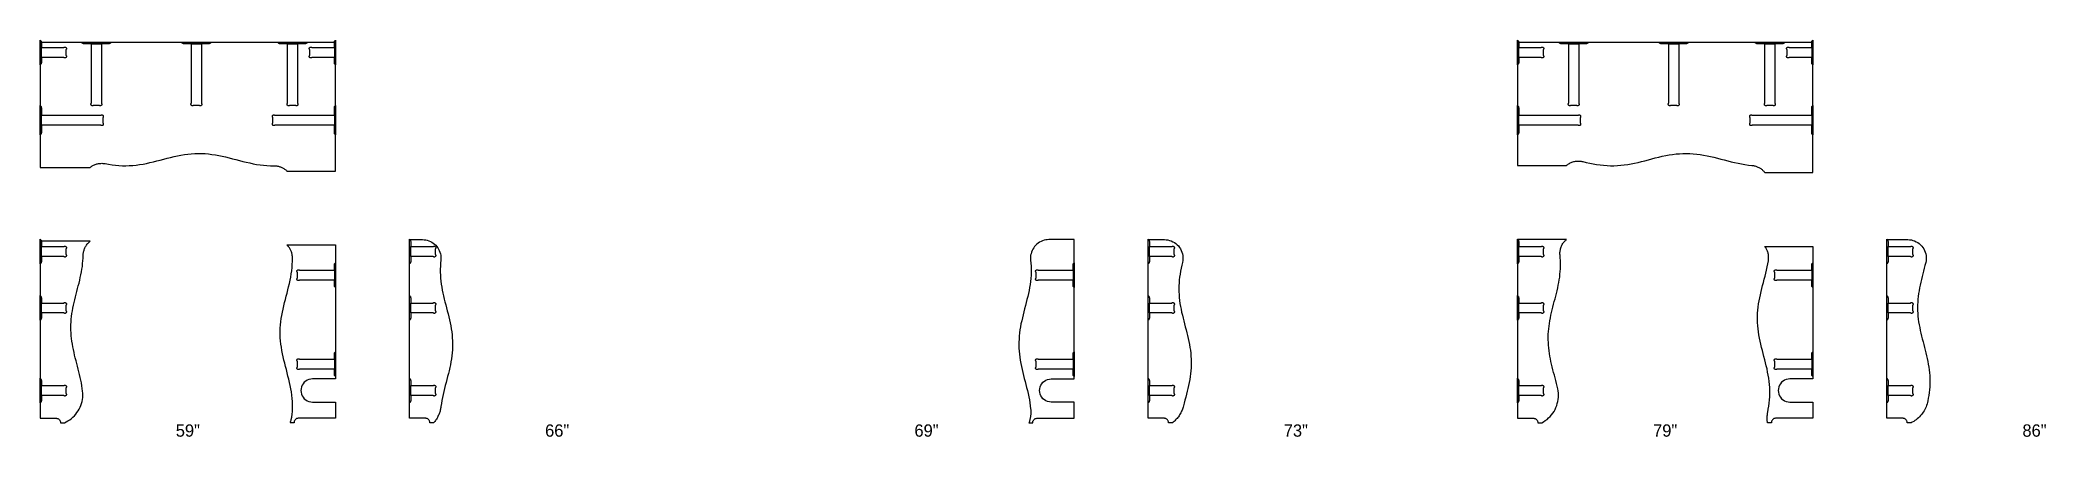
# Model space of a CAD drawing. Header units: inches. Extents: x 0 to 986, y -3 to 61.
# Drawn here: x 660 to 985.8, y -3 to 61.4 of the extents above; entities that cross this region are included whole.
import ezdxf
from ezdxf.enums import TextEntityAlignment as Align

# ---------------------------------------------------------------- set-up
doc = ezdxf.new("R2010")
doc.units = ezdxf.units.IN

msp = doc.modelspace()

# ---------------------------------------------------------------- texts
at = {"layer": 'LABELS', "color": 8}
for s, p in [('59"', (684, -3)), ('66"', (744, -3)), ('69"', (804, -3)), ('73"', (864, -3)), ('79"', (924, -3)), ('86"', (984, -3))]:
    msp.add_text(s, height=2, dxfattribs=at).set_placement(p, align=Align.CENTER)

# ---------------------------------------------------------------- linework, layer by layer
at = {"layer": 'BRACKET_CUT_LINE', "color": 4}
for p, q in [((660.2, 58.59), (660.2, 60.2)), ((668.33, 60.8), (669.95, 60.8)), ((684.58, 60.8), (686.2, 60.8)), ((700.21, 60.8), (701.82, 60.8)), ((707.8, 60.2), (707.8, 58.59)), ((900.2, 58.59), (900.2, 60.2)), ((908.33, 60.8), (909.95, 60.8)), ((924.58, 60.8), (926.2, 60.8)), ((940.21, 60.8), (941.82, 60.8)), ((947.8, 60.2), (947.8, 58.59)), ((660.2, 47.58), (660.2, 49.2)), ((707.8, 49.2), (707.8, 47.58)), ((900.2, 47.58), (900.2, 49.2)), ((947.8, 49.2), (947.8, 47.58)), ((660.2, 26.25), (660.2, 27.86)), ((720.2, 26.25), (720.2, 27.86)), ((840.2, 26.25), (840.2, 27.86)), ((900.2, 26.25), (900.2, 27.86)), ((960.2, 26.25), (960.2, 27.86)), ((707.8, 24.04), (707.8, 22.43)), ((827.8, 24.04), (827.8, 22.43)), ((947.8, 24.04), (947.8, 22.43)), ((660.2, 17.1), (660.2, 18.71)), ((720.2, 17.1), (720.2, 18.71)), ((840.2, 17.1), (840.2, 18.71)), ((900.2, 17.1), (900.2, 18.71)), ((960.2, 17.1), (960.2, 18.71)), ((707.8, 9.59), (707.8, 7.97)), ((827.8, 9.59), (827.8, 7.97)), ((947.8, 9.59), (947.8, 7.97)), ((660.2, 3.67), (660.2, 5.29)), ((720.2, 3.67), (720.2, 5.29)), ((840.2, 3.67), (840.2, 5.29)), ((900.2, 3.67), (900.2, 5.29)), ((960.2, 3.67), (960.2, 5.29))]:
    msp.add_line(p, q, dxfattribs=at)
at = {"layer": 'BRACKET_OUTLINE', "color": 6}
for points in [[(660, 61.4), (660.04, 61.36), (660.08, 61.32), (660.12, 61.27), (660.15, 61.22), (660.17, 61.17), (660.19, 61.11), (660.2, 61.06), (660.2, 61), (660.2, 60.2), (663.85, 60.2), (663.86, 60.22), (663.88, 60.23), (663.91, 60.24), (663.93, 60.25), (663.95, 60.26), (663.97, 60.27), (664, 60.27), (664.02, 60.27), (664.05, 60.27), (664.07, 60.27), (664.1, 60.26), (664.12, 60.25), (664.14, 60.24), (664.16, 60.23), (664.18, 60.22), (664.2, 60.2), (664.22, 60.18), (664.23, 60.16), (664.24, 60.14), (664.25, 60.12), (664.26, 60.1), (664.27, 60.07), (664.27, 60.05), (664.27, 60.02), (664.27, 60), (664.27, 59.97), (664.26, 59.95), (664.25, 59.93), (664.24, 59.91), (664.23, 59.88), (664.22, 59.86), (664.2, 59.85), (664.2, 58.94), (664.22, 58.92), (664.23, 58.9), (664.24, 58.88), (664.25, 58.86), (664.26, 58.83), (664.27, 58.81), (664.27, 58.79), (664.27, 58.76), (664.27, 58.74), (664.27, 58.71), (664.26, 58.69), (664.25, 58.67), (664.24, 58.64), (664.23, 58.62), (664.22, 58.6), (664.2, 58.59), (664.18, 58.57), (664.16, 58.55), (664.14, 58.54), (664.12, 58.53), (664.1, 58.52), (664.07, 58.52), (664.05, 58.51), (664.02, 58.51), (664, 58.51), (663.97, 58.52), (663.95, 58.52), (663.93, 58.53), (663.91, 58.54), (663.88, 58.55), (663.86, 58.57), (663.85, 58.59), (660.2, 58.59), (660.2, 57.78), (660.2, 57.73), (660.19, 57.67), (660.17, 57.61), (660.15, 57.56), (660.12, 57.51), (660.08, 57.46), (660.04, 57.42), (660, 57.38), (660, 61.4)], [(671.52, 61), (671.49, 60.96), (671.45, 60.92), (671.4, 60.88), (671.35, 60.85), (671.3, 60.83), (671.24, 60.81), (671.18, 60.8), (671.12, 60.8), (669.95, 60.8), (669.95, 51.15), (669.96, 51.14), (669.98, 51.12), (669.99, 51.09), (670, 51.07), (670.01, 51.05), (670.01, 51.03), (670.02, 51), (670.02, 50.98), (670.02, 50.95), (670.01, 50.93), (670.01, 50.9), (670, 50.88), (669.99, 50.86), (669.98, 50.84), (669.96, 50.82), (669.95, 50.8), (669.93, 50.78), (669.91, 50.77), (669.89, 50.76), (669.86, 50.75), (669.84, 50.74), (669.82, 50.73), (669.79, 50.73), (669.77, 50.73), (669.74, 50.73), (669.72, 50.73), (669.7, 50.74), (669.67, 50.75), (669.65, 50.76), (669.63, 50.77), (669.61, 50.78), (669.59, 50.8), (668.68, 50.8), (668.67, 50.78), (668.65, 50.77), (668.62, 50.76), (668.6, 50.75), (668.58, 50.74), (668.56, 50.73), (668.53, 50.73), (668.51, 50.73), (668.48, 50.73), (668.46, 50.73), (668.43, 50.74), (668.41, 50.75), (668.39, 50.76), (668.37, 50.77), (668.35, 50.78), (668.33, 50.8), (668.31, 50.82), (668.3, 50.84), (668.29, 50.86), (668.28, 50.88), (668.27, 50.9), (668.26, 50.93), (668.26, 50.95), (668.26, 50.98), (668.26, 51), (668.26, 51.03), (668.27, 51.05), (668.28, 51.07), (668.29, 51.09), (668.3, 51.12), (668.31, 51.14), (668.33, 51.15), (668.33, 60.8), (667.15, 60.8), (667.09, 60.8), (667.04, 60.81), (666.98, 60.83), (666.93, 60.85), (666.88, 60.88), (666.83, 60.92), (666.79, 60.96), (666.75, 61), (671.52, 61)], [(687.77, 61), (687.74, 60.96), (687.7, 60.92), (687.65, 60.88), (687.6, 60.85), (687.55, 60.83), (687.49, 60.81), (687.43, 60.8), (687.38, 60.8), (686.2, 60.8), (686.2, 51.15), (686.21, 51.14), (686.23, 51.12), (686.24, 51.09), (686.25, 51.07), (686.26, 51.05), (686.26, 51.03), (686.27, 51), (686.27, 50.98), (686.27, 50.95), (686.26, 50.93), (686.26, 50.9), (686.25, 50.88), (686.24, 50.86), (686.23, 50.84), (686.21, 50.82), (686.2, 50.8), (686.18, 50.78), (686.16, 50.77), (686.14, 50.76), (686.11, 50.75), (686.09, 50.74), (686.07, 50.73), (686.04, 50.73), (686.02, 50.73), (685.99, 50.73), (685.97, 50.73), (685.95, 50.74), (685.92, 50.75), (685.9, 50.76), (685.88, 50.77), (685.86, 50.78), (685.84, 50.8), (684.93, 50.8), (684.92, 50.78), (684.9, 50.77), (684.87, 50.76), (684.85, 50.75), (684.83, 50.74), (684.81, 50.73), (684.78, 50.73), (684.76, 50.73), (684.73, 50.73), (684.71, 50.73), (684.68, 50.74), (684.66, 50.75), (684.64, 50.76), (684.62, 50.77), (684.6, 50.78), (684.58, 50.8), (684.56, 50.82), (684.55, 50.84), (684.54, 50.86), (684.53, 50.88), (684.52, 50.9), (684.51, 50.93), (684.51, 50.95), (684.51, 50.98), (684.51, 51), (684.51, 51.03), (684.52, 51.05), (684.53, 51.07), (684.54, 51.09), (684.55, 51.12), (684.56, 51.14), (684.58, 51.15), (684.58, 60.8), (683.4, 60.8), (683.34, 60.8), (683.29, 60.81), (683.23, 60.83), (683.18, 60.85), (683.13, 60.88), (683.08, 60.92), (683.04, 60.96), (683, 61), (687.77, 61)], [(703.4, 61), (703.36, 60.96), (703.32, 60.92), (703.27, 60.88), (703.22, 60.85), (703.17, 60.83), (703.11, 60.81), (703.06, 60.8), (703, 60.8), (701.82, 60.8), (701.82, 51.15), (701.84, 51.14), (701.85, 51.12), (701.86, 51.09), (701.87, 51.07), (701.88, 51.05), (701.89, 51.03), (701.89, 51), (701.89, 50.98), (701.89, 50.95), (701.89, 50.93), (701.88, 50.9), (701.87, 50.88), (701.86, 50.86), (701.85, 50.84), (701.84, 50.82), (701.82, 50.8), (701.8, 50.78), (701.78, 50.77), (701.76, 50.76), (701.74, 50.75), (701.72, 50.74), (701.69, 50.73), (701.67, 50.73), (701.64, 50.73), (701.62, 50.73), (701.59, 50.73), (701.57, 50.74), (701.55, 50.75), (701.53, 50.76), (701.5, 50.77), (701.48, 50.78), (701.47, 50.8), (700.56, 50.8), (700.54, 50.78), (700.52, 50.77), (700.5, 50.76), (700.48, 50.75), (700.45, 50.74), (700.43, 50.73), (700.41, 50.73), (700.38, 50.73), (700.36, 50.73), (700.33, 50.73), (700.31, 50.74), (700.29, 50.75), (700.26, 50.76), (700.24, 50.77), (700.22, 50.78), (700.21, 50.8), (700.19, 50.82), (700.17, 50.84), (700.16, 50.86), (700.15, 50.88), (700.14, 50.9), (700.14, 50.93), (700.13, 50.95), (700.13, 50.98), (700.13, 51), (700.14, 51.03), (700.14, 51.05), (700.15, 51.07), (700.16, 51.09), (700.17, 51.12), (700.19, 51.14), (700.21, 51.15), (700.21, 60.8), (699.02, 60.8), (698.97, 60.8), (698.91, 60.81), (698.85, 60.83), (698.8, 60.85), (698.75, 60.88), (698.7, 60.92), (698.66, 60.96), (698.62, 61), (703.4, 61)], [(708, 57.38), (707.96, 57.42), (707.92, 57.46), (707.88, 57.51), (707.85, 57.56), (707.83, 57.61), (707.81, 57.67), (707.8, 57.73), (707.8, 57.78), (707.8, 58.59), (704.15, 58.59), (704.14, 58.57), (704.12, 58.55), (704.09, 58.54), (704.07, 58.53), (704.05, 58.52), (704.03, 58.52), (704, 58.51), (703.98, 58.51), (703.95, 58.51), (703.93, 58.52), (703.9, 58.52), (703.88, 58.53), (703.86, 58.54), (703.84, 58.55), (703.82, 58.57), (703.8, 58.59), (703.78, 58.6), (703.77, 58.62), (703.76, 58.64), (703.75, 58.67), (703.74, 58.69), (703.73, 58.71), (703.73, 58.74), (703.73, 58.76), (703.73, 58.79), (703.73, 58.81), (703.74, 58.83), (703.75, 58.86), (703.76, 58.88), (703.77, 58.9), (703.78, 58.92), (703.8, 58.94), (703.8, 59.85), (703.78, 59.86), (703.77, 59.88), (703.76, 59.91), (703.75, 59.93), (703.74, 59.95), (703.73, 59.97), (703.73, 60), (703.73, 60.02), (703.73, 60.05), (703.73, 60.07), (703.74, 60.1), (703.75, 60.12), (703.76, 60.14), (703.77, 60.16), (703.78, 60.18), (703.8, 60.2), (703.82, 60.22), (703.84, 60.23), (703.86, 60.24), (703.88, 60.25), (703.9, 60.26), (703.93, 60.27), (703.95, 60.27), (703.98, 60.27), (704, 60.27), (704.03, 60.27), (704.05, 60.26), (704.07, 60.25), (704.09, 60.24), (704.12, 60.23), (704.14, 60.22), (704.15, 60.2), (707.8, 60.2), (707.8, 61), (707.8, 61.06), (707.81, 61.11), (707.83, 61.17), (707.85, 61.22), (707.88, 61.27), (707.92, 61.32), (707.96, 61.36), (708, 61.4), (708, 57.38)], [(900, 61.4), (900.04, 61.36), (900.08, 61.32), (900.12, 61.27), (900.15, 61.22), (900.17, 61.17), (900.19, 61.11), (900.2, 61.06), (900.2, 61), (900.2, 60.2), (903.85, 60.2), (903.86, 60.22), (903.88, 60.23), (903.91, 60.24), (903.93, 60.25), (903.95, 60.26), (903.97, 60.27), (904, 60.27), (904.02, 60.27), (904.05, 60.27), (904.07, 60.27), (904.1, 60.26), (904.12, 60.25), (904.14, 60.24), (904.16, 60.23), (904.18, 60.22), (904.2, 60.2), (904.22, 60.18), (904.23, 60.16), (904.24, 60.14), (904.25, 60.12), (904.26, 60.1), (904.27, 60.07), (904.27, 60.05), (904.27, 60.02), (904.27, 60), (904.27, 59.97), (904.26, 59.95), (904.25, 59.93), (904.24, 59.91), (904.23, 59.88), (904.22, 59.86), (904.2, 59.85), (904.2, 58.94), (904.22, 58.92), (904.23, 58.9), (904.24, 58.88), (904.25, 58.86), (904.26, 58.83), (904.27, 58.81), (904.27, 58.79), (904.27, 58.76), (904.27, 58.74), (904.27, 58.71), (904.26, 58.69), (904.25, 58.67), (904.24, 58.64), (904.23, 58.62), (904.22, 58.6), (904.2, 58.59), (904.18, 58.57), (904.16, 58.55), (904.14, 58.54), (904.12, 58.53), (904.1, 58.52), (904.07, 58.52), (904.05, 58.51), (904.02, 58.51), (904, 58.51), (903.97, 58.52), (903.95, 58.52), (903.93, 58.53), (903.91, 58.54), (903.88, 58.55), (903.86, 58.57), (903.85, 58.59), (900.2, 58.59), (900.2, 57.78), (900.2, 57.73), (900.19, 57.67), (900.17, 57.61), (900.15, 57.56), (900.12, 57.51), (900.08, 57.46), (900.04, 57.42), (900, 57.38), (900, 61.4)], [(911.52, 61), (911.49, 60.96), (911.45, 60.92), (911.4, 60.88), (911.35, 60.85), (911.3, 60.83), (911.24, 60.81), (911.18, 60.8), (911.12, 60.8), (909.95, 60.8), (909.95, 51.15), (909.96, 51.14), (909.98, 51.12), (909.99, 51.09), (910, 51.07), (910.01, 51.05), (910.01, 51.03), (910.02, 51), (910.02, 50.98), (910.02, 50.95), (910.01, 50.93), (910.01, 50.9), (910, 50.88), (909.99, 50.86), (909.98, 50.84), (909.96, 50.82), (909.95, 50.8), (909.93, 50.78), (909.91, 50.77), (909.89, 50.76), (909.86, 50.75), (909.84, 50.74), (909.82, 50.73), (909.79, 50.73), (909.77, 50.73), (909.74, 50.73), (909.72, 50.73), (909.7, 50.74), (909.67, 50.75), (909.65, 50.76), (909.63, 50.77), (909.61, 50.78), (909.59, 50.8), (908.68, 50.8), (908.67, 50.78), (908.65, 50.77), (908.62, 50.76), (908.6, 50.75), (908.58, 50.74), (908.56, 50.73), (908.53, 50.73), (908.51, 50.73), (908.48, 50.73), (908.46, 50.73), (908.43, 50.74), (908.41, 50.75), (908.39, 50.76), (908.37, 50.77), (908.35, 50.78), (908.33, 50.8), (908.31, 50.82), (908.3, 50.84), (908.29, 50.86), (908.28, 50.88), (908.27, 50.9), (908.26, 50.93), (908.26, 50.95), (908.26, 50.98), (908.26, 51), (908.26, 51.03), (908.27, 51.05), (908.28, 51.07), (908.29, 51.09), (908.3, 51.12), (908.31, 51.14), (908.33, 51.15), (908.33, 60.8), (907.15, 60.8), (907.09, 60.8), (907.04, 60.81), (906.98, 60.83), (906.93, 60.85), (906.88, 60.88), (906.83, 60.92), (906.79, 60.96), (906.75, 61), (911.52, 61)], [(927.77, 61), (927.74, 60.96), (927.7, 60.92), (927.65, 60.88), (927.6, 60.85), (927.55, 60.83), (927.49, 60.81), (927.43, 60.8), (927.38, 60.8), (926.2, 60.8), (926.2, 51.15), (926.21, 51.14), (926.23, 51.12), (926.24, 51.09), (926.25, 51.07), (926.26, 51.05), (926.26, 51.03), (926.27, 51), (926.27, 50.98), (926.27, 50.95), (926.26, 50.93), (926.26, 50.9), (926.25, 50.88), (926.24, 50.86), (926.23, 50.84), (926.21, 50.82), (926.2, 50.8), (926.18, 50.78), (926.16, 50.77), (926.14, 50.76), (926.11, 50.75), (926.09, 50.74), (926.07, 50.73), (926.04, 50.73), (926.02, 50.73), (925.99, 50.73), (925.97, 50.73), (925.95, 50.74), (925.92, 50.75), (925.9, 50.76), (925.88, 50.77), (925.86, 50.78), (925.84, 50.8), (924.93, 50.8), (924.92, 50.78), (924.9, 50.77), (924.87, 50.76), (924.85, 50.75), (924.83, 50.74), (924.81, 50.73), (924.78, 50.73), (924.76, 50.73), (924.73, 50.73), (924.71, 50.73), (924.68, 50.74), (924.66, 50.75), (924.64, 50.76), (924.62, 50.77), (924.6, 50.78), (924.58, 50.8), (924.56, 50.82), (924.55, 50.84), (924.54, 50.86), (924.53, 50.88), (924.52, 50.9), (924.51, 50.93), (924.51, 50.95), (924.51, 50.98), (924.51, 51), (924.51, 51.03), (924.52, 51.05), (924.53, 51.07), (924.54, 51.09), (924.55, 51.12), (924.56, 51.14), (924.58, 51.15), (924.58, 60.8), (923.4, 60.8), (923.34, 60.8), (923.29, 60.81), (923.23, 60.83), (923.18, 60.85), (923.13, 60.88), (923.08, 60.92), (923.04, 60.96), (923, 61), (927.77, 61)], [(943.4, 61), (943.36, 60.96), (943.32, 60.92), (943.27, 60.88), (943.22, 60.85), (943.17, 60.83), (943.11, 60.81), (943.06, 60.8), (943, 60.8), (941.82, 60.8), (941.82, 51.15), (941.84, 51.14), (941.85, 51.12), (941.86, 51.09), (941.87, 51.07), (941.88, 51.05), (941.89, 51.03), (941.89, 51), (941.89, 50.98), (941.89, 50.95), (941.89, 50.93), (941.88, 50.9), (941.87, 50.88), (941.86, 50.86), (941.85, 50.84), (941.84, 50.82), (941.82, 50.8), (941.8, 50.78), (941.78, 50.77), (941.76, 50.76), (941.74, 50.75), (941.72, 50.74), (941.69, 50.73), (941.67, 50.73), (941.64, 50.73), (941.62, 50.73), (941.59, 50.73), (941.57, 50.74), (941.55, 50.75), (941.53, 50.76), (941.5, 50.77), (941.48, 50.78), (941.47, 50.8), (940.56, 50.8), (940.54, 50.78), (940.52, 50.77), (940.5, 50.76), (940.48, 50.75), (940.45, 50.74), (940.43, 50.73), (940.41, 50.73), (940.38, 50.73), (940.36, 50.73), (940.33, 50.73), (940.31, 50.74), (940.29, 50.75), (940.26, 50.76), (940.24, 50.77), (940.22, 50.78), (940.21, 50.8), (940.19, 50.82), (940.17, 50.84), (940.16, 50.86), (940.15, 50.88), (940.14, 50.9), (940.14, 50.93), (940.13, 50.95), (940.13, 50.98), (940.13, 51), (940.14, 51.03), (940.14, 51.05), (940.15, 51.07), (940.16, 51.09), (940.17, 51.12), (940.19, 51.14), (940.21, 51.15), (940.21, 60.8), (939.02, 60.8), (938.97, 60.8), (938.91, 60.81), (938.85, 60.83), (938.8, 60.85), (938.75, 60.88), (938.7, 60.92), (938.66, 60.96), (938.62, 61), (943.4, 61)], [(948, 57.38), (947.96, 57.42), (947.92, 57.46), (947.88, 57.51), (947.85, 57.56), (947.83, 57.61), (947.81, 57.67), (947.8, 57.73), (947.8, 57.78), (947.8, 58.59), (944.15, 58.59), (944.14, 58.57), (944.12, 58.55), (944.09, 58.54), (944.07, 58.53), (944.05, 58.52), (944.03, 58.52), (944, 58.51), (943.98, 58.51), (943.95, 58.51), (943.93, 58.52), (943.9, 58.52), (943.88, 58.53), (943.86, 58.54), (943.84, 58.55), (943.82, 58.57), (943.8, 58.59), (943.78, 58.6), (943.77, 58.62), (943.76, 58.64), (943.75, 58.67), (943.74, 58.69), (943.73, 58.71), (943.73, 58.74), (943.73, 58.76), (943.73, 58.79), (943.73, 58.81), (943.74, 58.83), (943.75, 58.86), (943.76, 58.88), (943.77, 58.9), (943.78, 58.92), (943.8, 58.94), (943.8, 59.85), (943.78, 59.86), (943.77, 59.88), (943.76, 59.91), (943.75, 59.93), (943.74, 59.95), (943.73, 59.97), (943.73, 60), (943.73, 60.02), (943.73, 60.05), (943.73, 60.07), (943.74, 60.1), (943.75, 60.12), (943.76, 60.14), (943.77, 60.16), (943.78, 60.18), (943.8, 60.2), (943.82, 60.22), (943.84, 60.23), (943.86, 60.24), (943.88, 60.25), (943.9, 60.26), (943.93, 60.27), (943.95, 60.27), (943.98, 60.27), (944, 60.27), (944.03, 60.27), (944.05, 60.26), (944.07, 60.25), (944.09, 60.24), (944.12, 60.23), (944.14, 60.22), (944.15, 60.2), (947.8, 60.2), (947.8, 61), (947.8, 61.06), (947.81, 61.11), (947.83, 61.17), (947.85, 61.22), (947.88, 61.27), (947.92, 61.32), (947.96, 61.36), (948, 61.4), (948, 57.38)], [(660, 50.78), (660.04, 50.74), (660.08, 50.7), (660.12, 50.65), (660.15, 50.6), (660.17, 50.55), (660.19, 50.49), (660.2, 50.43), (660.2, 50.38), (660.2, 49.2), (669.85, 49.2), (669.86, 49.21), (669.88, 49.23), (669.91, 49.24), (669.93, 49.25), (669.95, 49.26), (669.97, 49.26), (670, 49.27), (670.02, 49.27), (670.05, 49.27), (670.07, 49.26), (670.1, 49.26), (670.12, 49.25), (670.14, 49.24), (670.16, 49.23), (670.18, 49.21), (670.2, 49.2), (670.22, 49.18), (670.23, 49.16), (670.24, 49.14), (670.25, 49.11), (670.26, 49.09), (670.27, 49.07), (670.27, 49.04), (670.27, 49.02), (670.27, 48.99), (670.27, 48.97), (670.26, 48.95), (670.25, 48.92), (670.24, 48.9), (670.23, 48.88), (670.22, 48.86), (670.2, 48.84), (670.2, 47.93), (670.22, 47.92), (670.23, 47.9), (670.24, 47.87), (670.25, 47.85), (670.26, 47.83), (670.27, 47.81), (670.27, 47.78), (670.27, 47.76), (670.27, 47.73), (670.27, 47.71), (670.26, 47.68), (670.25, 47.66), (670.24, 47.64), (670.23, 47.62), (670.22, 47.6), (670.2, 47.58), (670.18, 47.56), (670.16, 47.55), (670.14, 47.54), (670.12, 47.53), (670.1, 47.52), (670.07, 47.51), (670.05, 47.51), (670.02, 47.51), (670, 47.51), (669.97, 47.51), (669.95, 47.52), (669.93, 47.53), (669.91, 47.54), (669.88, 47.55), (669.86, 47.56), (669.85, 47.58), (660.2, 47.58), (660.2, 46.4), (660.2, 46.34), (660.19, 46.29), (660.17, 46.23), (660.15, 46.18), (660.12, 46.13), (660.08, 46.08), (660.04, 46.04), (660, 46), (660, 50.78)], [(708, 46), (707.96, 46.04), (707.92, 46.08), (707.88, 46.13), (707.85, 46.18), (707.83, 46.23), (707.81, 46.29), (707.8, 46.34), (707.8, 46.4), (707.8, 47.58), (698.15, 47.58), (698.14, 47.56), (698.12, 47.55), (698.09, 47.54), (698.07, 47.53), (698.05, 47.52), (698.03, 47.51), (698, 47.51), (697.98, 47.51), (697.95, 47.51), (697.93, 47.51), (697.9, 47.52), (697.88, 47.53), (697.86, 47.54), (697.84, 47.55), (697.82, 47.56), (697.8, 47.58), (697.78, 47.6), (697.77, 47.62), (697.76, 47.64), (697.75, 47.66), (697.74, 47.68), (697.73, 47.71), (697.73, 47.73), (697.73, 47.76), (697.73, 47.78), (697.73, 47.81), (697.74, 47.83), (697.75, 47.85), (697.76, 47.87), (697.77, 47.9), (697.78, 47.92), (697.8, 47.93), (697.8, 48.84), (697.78, 48.86), (697.77, 48.88), (697.76, 48.9), (697.75, 48.92), (697.74, 48.95), (697.73, 48.97), (697.73, 48.99), (697.73, 49.02), (697.73, 49.04), (697.73, 49.07), (697.74, 49.09), (697.75, 49.11), (697.76, 49.14), (697.77, 49.16), (697.78, 49.18), (697.8, 49.2), (697.82, 49.21), (697.84, 49.23), (697.86, 49.24), (697.88, 49.25), (697.9, 49.26), (697.93, 49.26), (697.95, 49.27), (697.98, 49.27), (698, 49.27), (698.03, 49.26), (698.05, 49.26), (698.07, 49.25), (698.09, 49.24), (698.12, 49.23), (698.14, 49.21), (698.15, 49.2), (707.8, 49.2), (707.8, 50.38), (707.8, 50.43), (707.81, 50.49), (707.83, 50.55), (707.85, 50.6), (707.88, 50.65), (707.92, 50.7), (707.96, 50.74), (708, 50.78), (708, 46)], [(900, 50.78), (900.04, 50.74), (900.08, 50.7), (900.12, 50.65), (900.15, 50.6), (900.17, 50.55), (900.19, 50.49), (900.2, 50.43), (900.2, 50.38), (900.2, 49.2), (909.85, 49.2), (909.86, 49.21), (909.88, 49.23), (909.91, 49.24), (909.93, 49.25), (909.95, 49.26), (909.97, 49.26), (910, 49.27), (910.02, 49.27), (910.05, 49.27), (910.07, 49.26), (910.1, 49.26), (910.12, 49.25), (910.14, 49.24), (910.16, 49.23), (910.18, 49.21), (910.2, 49.2), (910.22, 49.18), (910.23, 49.16), (910.24, 49.14), (910.25, 49.11), (910.26, 49.09), (910.27, 49.07), (910.27, 49.04), (910.27, 49.02), (910.27, 48.99), (910.27, 48.97), (910.26, 48.95), (910.25, 48.92), (910.24, 48.9), (910.23, 48.88), (910.22, 48.86), (910.2, 48.84), (910.2, 47.93), (910.22, 47.92), (910.23, 47.9), (910.24, 47.87), (910.25, 47.85), (910.26, 47.83), (910.27, 47.81), (910.27, 47.78), (910.27, 47.76), (910.27, 47.73), (910.27, 47.71), (910.26, 47.68), (910.25, 47.66), (910.24, 47.64), (910.23, 47.62), (910.22, 47.6), (910.2, 47.58), (910.18, 47.56), (910.16, 47.55), (910.14, 47.54), (910.12, 47.53), (910.1, 47.52), (910.07, 47.51), (910.05, 47.51), (910.02, 47.51), (910, 47.51), (909.97, 47.51), (909.95, 47.52), (909.93, 47.53), (909.91, 47.54), (909.88, 47.55), (909.86, 47.56), (909.85, 47.58), (900.2, 47.58), (900.2, 46.4), (900.2, 46.34), (900.19, 46.29), (900.17, 46.23), (900.15, 46.18), (900.12, 46.13), (900.08, 46.08), (900.04, 46.04), (900, 46), (900, 50.78)], [(948, 46), (947.96, 46.04), (947.92, 46.08), (947.88, 46.13), (947.85, 46.18), (947.83, 46.23), (947.81, 46.29), (947.8, 46.34), (947.8, 46.4), (947.8, 47.58), (938.15, 47.58), (938.14, 47.56), (938.12, 47.55), (938.09, 47.54), (938.07, 47.53), (938.05, 47.52), (938.03, 47.51), (938, 47.51), (937.98, 47.51), (937.95, 47.51), (937.93, 47.51), (937.9, 47.52), (937.88, 47.53), (937.86, 47.54), (937.84, 47.55), (937.82, 47.56), (937.8, 47.58), (937.78, 47.6), (937.77, 47.62), (937.76, 47.64), (937.75, 47.66), (937.74, 47.68), (937.73, 47.71), (937.73, 47.73), (937.73, 47.76), (937.73, 47.78), (937.73, 47.81), (937.74, 47.83), (937.75, 47.85), (937.76, 47.87), (937.77, 47.9), (937.78, 47.92), (937.8, 47.93), (937.8, 48.84), (937.78, 48.86), (937.77, 48.88), (937.76, 48.9), (937.75, 48.92), (937.74, 48.95), (937.73, 48.97), (937.73, 48.99), (937.73, 49.02), (937.73, 49.04), (937.73, 49.07), (937.74, 49.09), (937.75, 49.11), (937.76, 49.14), (937.77, 49.16), (937.78, 49.18), (937.8, 49.2), (937.82, 49.21), (937.84, 49.23), (937.86, 49.24), (937.88, 49.25), (937.9, 49.26), (937.93, 49.26), (937.95, 49.27), (937.98, 49.27), (938, 49.27), (938.03, 49.26), (938.05, 49.26), (938.07, 49.25), (938.09, 49.24), (938.12, 49.23), (938.14, 49.21), (938.15, 49.2), (947.8, 49.2), (947.8, 50.38), (947.8, 50.43), (947.81, 50.49), (947.83, 50.55), (947.85, 50.6), (947.88, 50.65), (947.92, 50.7), (947.96, 50.74), (948, 50.78), (948, 46)], [(660, 29.06), (660.04, 29.03), (660.08, 28.99), (660.12, 28.94), (660.15, 28.89), (660.17, 28.84), (660.19, 28.78), (660.2, 28.72), (660.2, 28.66), (660.2, 27.86), (663.85, 27.86), (663.86, 27.88), (663.88, 27.9), (663.91, 27.91), (663.93, 27.92), (663.95, 27.93), (663.97, 27.93), (664, 27.94), (664.02, 27.94), (664.05, 27.94), (664.07, 27.93), (664.1, 27.93), (664.12, 27.92), (664.14, 27.91), (664.16, 27.9), (664.18, 27.88), (664.2, 27.86), (664.22, 27.85), (664.23, 27.83), (664.24, 27.81), (664.25, 27.78), (664.26, 27.76), (664.27, 27.74), (664.27, 27.71), (664.27, 27.69), (664.27, 27.66), (664.27, 27.64), (664.26, 27.62), (664.25, 27.59), (664.24, 27.57), (664.23, 27.55), (664.22, 27.53), (664.2, 27.51), (664.2, 26.6), (664.22, 26.59), (664.23, 26.57), (664.24, 26.54), (664.25, 26.52), (664.26, 26.5), (664.27, 26.48), (664.27, 26.45), (664.27, 26.43), (664.27, 26.4), (664.27, 26.38), (664.26, 26.35), (664.25, 26.33), (664.24, 26.31), (664.23, 26.29), (664.22, 26.27), (664.2, 26.25), (664.18, 26.23), (664.16, 26.22), (664.14, 26.21), (664.12, 26.2), (664.1, 26.19), (664.07, 26.18), (664.05, 26.18), (664.02, 26.18), (664, 26.18), (663.97, 26.18), (663.95, 26.19), (663.93, 26.2), (663.91, 26.21), (663.88, 26.22), (663.86, 26.23), (663.85, 26.25), (660.2, 26.25), (660.2, 25.45), (660.2, 25.39), (660.19, 25.34), (660.17, 25.28), (660.15, 25.23), (660.12, 25.18), (660.08, 25.13), (660.04, 25.09), (660, 25.05), (660, 29.06)], [(720, 29.06), (720.04, 29.03), (720.08, 28.99), (720.12, 28.94), (720.15, 28.89), (720.17, 28.84), (720.19, 28.78), (720.2, 28.72), (720.2, 28.66), (720.2, 27.86), (723.85, 27.86), (723.86, 27.88), (723.88, 27.9), (723.91, 27.91), (723.93, 27.92), (723.95, 27.93), (723.97, 27.93), (724, 27.94), (724.02, 27.94), (724.05, 27.94), (724.07, 27.93), (724.1, 27.93), (724.12, 27.92), (724.14, 27.91), (724.16, 27.9), (724.18, 27.88), (724.2, 27.86), (724.22, 27.85), (724.23, 27.83), (724.24, 27.81), (724.25, 27.78), (724.26, 27.76), (724.27, 27.74), (724.27, 27.71), (724.27, 27.69), (724.27, 27.66), (724.27, 27.64), (724.26, 27.62), (724.25, 27.59), (724.24, 27.57), (724.23, 27.55), (724.22, 27.53), (724.2, 27.51), (724.2, 26.6), (724.22, 26.59), (724.23, 26.57), (724.24, 26.54), (724.25, 26.52), (724.26, 26.5), (724.27, 26.48), (724.27, 26.45), (724.27, 26.43), (724.27, 26.4), (724.27, 26.38), (724.26, 26.35), (724.25, 26.33), (724.24, 26.31), (724.23, 26.29), (724.22, 26.27), (724.2, 26.25), (724.18, 26.23), (724.16, 26.22), (724.14, 26.21), (724.12, 26.2), (724.1, 26.19), (724.07, 26.18), (724.05, 26.18), (724.02, 26.18), (724, 26.18), (723.97, 26.18), (723.95, 26.19), (723.93, 26.2), (723.91, 26.21), (723.88, 26.22), (723.86, 26.23), (723.85, 26.25), (720.2, 26.25), (720.2, 25.45), (720.2, 25.39), (720.19, 25.34), (720.17, 25.28), (720.15, 25.23), (720.12, 25.18), (720.08, 25.13), (720.04, 25.09), (720, 25.05), (720, 29.06)], [(840, 29.06), (840.04, 29.03), (840.08, 28.99), (840.12, 28.94), (840.15, 28.89), (840.17, 28.84), (840.19, 28.78), (840.2, 28.72), (840.2, 28.66), (840.2, 27.86), (843.85, 27.86), (843.86, 27.88), (843.88, 27.9), (843.91, 27.91), (843.93, 27.92), (843.95, 27.93), (843.97, 27.93), (844, 27.94), (844.02, 27.94), (844.05, 27.94), (844.07, 27.93), (844.1, 27.93), (844.12, 27.92), (844.14, 27.91), (844.16, 27.9), (844.18, 27.88), (844.2, 27.86), (844.22, 27.85), (844.23, 27.83), (844.24, 27.81), (844.25, 27.78), (844.26, 27.76), (844.27, 27.74), (844.27, 27.71), (844.27, 27.69), (844.27, 27.66), (844.27, 27.64), (844.26, 27.62), (844.25, 27.59), (844.24, 27.57), (844.23, 27.55), (844.22, 27.53), (844.2, 27.51), (844.2, 26.6), (844.22, 26.59), (844.23, 26.57), (844.24, 26.54), (844.25, 26.52), (844.26, 26.5), (844.27, 26.48), (844.27, 26.45), (844.27, 26.43), (844.27, 26.4), (844.27, 26.38), (844.26, 26.35), (844.25, 26.33), (844.24, 26.31), (844.23, 26.29), (844.22, 26.27), (844.2, 26.25), (844.18, 26.23), (844.16, 26.22), (844.14, 26.21), (844.12, 26.2), (844.1, 26.19), (844.07, 26.18), (844.05, 26.18), (844.02, 26.18), (844, 26.18), (843.97, 26.18), (843.95, 26.19), (843.93, 26.2), (843.91, 26.21), (843.88, 26.22), (843.86, 26.23), (843.85, 26.25), (840.2, 26.25), (840.2, 25.45), (840.2, 25.39), (840.19, 25.34), (840.17, 25.28), (840.15, 25.23), (840.12, 25.18), (840.08, 25.13), (840.04, 25.09), (840, 25.05), (840, 29.06)], [(900, 29.06), (900.04, 29.03), (900.08, 28.99), (900.12, 28.94), (900.15, 28.89), (900.17, 28.84), (900.19, 28.78), (900.2, 28.72), (900.2, 28.66), (900.2, 27.86), (903.85, 27.86), (903.86, 27.88), (903.88, 27.9), (903.91, 27.91), (903.93, 27.92), (903.95, 27.93), (903.97, 27.93), (904, 27.94), (904.02, 27.94), (904.05, 27.94), (904.07, 27.93), (904.1, 27.93), (904.12, 27.92), (904.14, 27.91), (904.16, 27.9), (904.18, 27.88), (904.2, 27.86), (904.22, 27.85), (904.23, 27.83), (904.24, 27.81), (904.25, 27.78), (904.26, 27.76), (904.27, 27.74), (904.27, 27.71), (904.27, 27.69), (904.27, 27.66), (904.27, 27.64), (904.26, 27.62), (904.25, 27.59), (904.24, 27.57), (904.23, 27.55), (904.22, 27.53), (904.2, 27.51), (904.2, 26.6), (904.22, 26.59), (904.23, 26.57), (904.24, 26.54), (904.25, 26.52), (904.26, 26.5), (904.27, 26.48), (904.27, 26.45), (904.27, 26.43), (904.27, 26.4), (904.27, 26.38), (904.26, 26.35), (904.25, 26.33), (904.24, 26.31), (904.23, 26.29), (904.22, 26.27), (904.2, 26.25), (904.18, 26.23), (904.16, 26.22), (904.14, 26.21), (904.12, 26.2), (904.1, 26.19), (904.07, 26.18), (904.05, 26.18), (904.02, 26.18), (904, 26.18), (903.97, 26.18), (903.95, 26.19), (903.93, 26.2), (903.91, 26.21), (903.88, 26.22), (903.86, 26.23), (903.85, 26.25), (900.2, 26.25), (900.2, 25.45), (900.2, 25.39), (900.19, 25.34), (900.17, 25.28), (900.15, 25.23), (900.12, 25.18), (900.08, 25.13), (900.04, 25.09), (900, 25.05), (900, 29.06)], [(960, 29.06), (960.04, 29.03), (960.08, 28.99), (960.12, 28.94), (960.15, 28.89), (960.17, 28.84), (960.19, 28.78), (960.2, 28.72), (960.2, 28.66), (960.2, 27.86), (963.85, 27.86), (963.86, 27.88), (963.88, 27.9), (963.91, 27.91), (963.93, 27.92), (963.95, 27.93), (963.97, 27.93), (964, 27.94), (964.02, 27.94), (964.05, 27.94), (964.07, 27.93), (964.1, 27.93), (964.12, 27.92), (964.14, 27.91), (964.16, 27.9), (964.18, 27.88), (964.2, 27.86), (964.22, 27.85), (964.23, 27.83), (964.24, 27.81), (964.25, 27.78), (964.26, 27.76), (964.27, 27.74), (964.27, 27.71), (964.27, 27.69), (964.27, 27.66), (964.27, 27.64), (964.26, 27.62), (964.25, 27.59), (964.24, 27.57), (964.23, 27.55), (964.22, 27.53), (964.2, 27.51), (964.2, 26.6), (964.22, 26.59), (964.23, 26.57), (964.24, 26.54), (964.25, 26.52), (964.26, 26.5), (964.27, 26.48), (964.27, 26.45), (964.27, 26.43), (964.27, 26.4), (964.27, 26.38), (964.26, 26.35), (964.25, 26.33), (964.24, 26.31), (964.23, 26.29), (964.22, 26.27), (964.2, 26.25), (964.18, 26.23), (964.16, 26.22), (964.14, 26.21), (964.12, 26.2), (964.1, 26.19), (964.07, 26.18), (964.05, 26.18), (964.02, 26.18), (964, 26.18), (963.97, 26.18), (963.95, 26.19), (963.93, 26.2), (963.91, 26.21), (963.88, 26.22), (963.86, 26.23), (963.85, 26.25), (960.2, 26.25), (960.2, 25.45), (960.2, 25.39), (960.19, 25.34), (960.17, 25.28), (960.15, 25.23), (960.12, 25.18), (960.08, 25.13), (960.04, 25.09), (960, 25.05), (960, 29.06)], [(708, 21.23), (707.96, 21.26), (707.92, 21.3), (707.88, 21.35), (707.85, 21.4), (707.83, 21.45), (707.81, 21.51), (707.8, 21.57), (707.8, 21.62), (707.8, 22.43), (702.15, 22.43), (702.14, 22.41), (702.12, 22.39), (702.09, 22.38), (702.07, 22.37), (702.05, 22.36), (702.03, 22.36), (702, 22.35), (701.98, 22.35), (701.95, 22.35), (701.93, 22.36), (701.9, 22.36), (701.88, 22.37), (701.86, 22.38), (701.84, 22.39), (701.82, 22.41), (701.8, 22.43), (701.78, 22.44), (701.77, 22.46), (701.76, 22.48), (701.75, 22.51), (701.74, 22.53), (701.73, 22.55), (701.73, 22.58), (701.73, 22.6), (701.73, 22.63), (701.73, 22.65), (701.74, 22.67), (701.75, 22.7), (701.76, 22.72), (701.77, 22.74), (701.78, 22.76), (701.8, 22.78), (701.8, 23.69), (701.78, 23.7), (701.77, 23.72), (701.76, 23.75), (701.75, 23.77), (701.74, 23.79), (701.73, 23.81), (701.73, 23.84), (701.73, 23.86), (701.73, 23.89), (701.73, 23.91), (701.74, 23.94), (701.75, 23.96), (701.76, 23.98), (701.77, 24), (701.78, 24.02), (701.8, 24.04), (701.82, 24.06), (701.84, 24.07), (701.86, 24.08), (701.88, 24.09), (701.9, 24.1), (701.93, 24.11), (701.95, 24.11), (701.98, 24.11), (702, 24.11), (702.03, 24.11), (702.05, 24.1), (702.07, 24.09), (702.09, 24.08), (702.12, 24.07), (702.14, 24.06), (702.15, 24.04), (707.8, 24.04), (707.8, 24.84), (707.8, 24.9), (707.81, 24.95), (707.83, 25.01), (707.85, 25.06), (707.88, 25.11), (707.92, 25.16), (707.96, 25.2), (708, 25.24), (708, 21.23)], [(828, 21.23), (827.96, 21.26), (827.92, 21.3), (827.88, 21.35), (827.85, 21.4), (827.83, 21.45), (827.81, 21.51), (827.8, 21.57), (827.8, 21.62), (827.8, 22.43), (822.15, 22.43), (822.14, 22.41), (822.12, 22.39), (822.09, 22.38), (822.07, 22.37), (822.05, 22.36), (822.03, 22.36), (822, 22.35), (821.98, 22.35), (821.95, 22.35), (821.93, 22.36), (821.9, 22.36), (821.88, 22.37), (821.86, 22.38), (821.84, 22.39), (821.82, 22.41), (821.8, 22.43), (821.78, 22.44), (821.77, 22.46), (821.76, 22.48), (821.75, 22.51), (821.74, 22.53), (821.73, 22.55), (821.73, 22.58), (821.73, 22.6), (821.73, 22.63), (821.73, 22.65), (821.74, 22.67), (821.75, 22.7), (821.76, 22.72), (821.77, 22.74), (821.78, 22.76), (821.8, 22.78), (821.8, 23.69), (821.78, 23.7), (821.77, 23.72), (821.76, 23.75), (821.75, 23.77), (821.74, 23.79), (821.73, 23.81), (821.73, 23.84), (821.73, 23.86), (821.73, 23.89), (821.73, 23.91), (821.74, 23.94), (821.75, 23.96), (821.76, 23.98), (821.77, 24), (821.78, 24.02), (821.8, 24.04), (821.82, 24.06), (821.84, 24.07), (821.86, 24.08), (821.88, 24.09), (821.9, 24.1), (821.93, 24.11), (821.95, 24.11), (821.98, 24.11), (822, 24.11), (822.03, 24.11), (822.05, 24.1), (822.07, 24.09), (822.09, 24.08), (822.12, 24.07), (822.14, 24.06), (822.15, 24.04), (827.8, 24.04), (827.8, 24.84), (827.8, 24.9), (827.81, 24.95), (827.83, 25.01), (827.85, 25.06), (827.88, 25.11), (827.92, 25.16), (827.96, 25.2), (828, 25.24), (828, 21.23)], [(948, 21.23), (947.96, 21.26), (947.92, 21.3), (947.88, 21.35), (947.85, 21.4), (947.83, 21.45), (947.81, 21.51), (947.8, 21.57), (947.8, 21.62), (947.8, 22.43), (942.15, 22.43), (942.14, 22.41), (942.12, 22.39), (942.09, 22.38), (942.07, 22.37), (942.05, 22.36), (942.03, 22.36), (942, 22.35), (941.98, 22.35), (941.95, 22.35), (941.93, 22.36), (941.9, 22.36), (941.88, 22.37), (941.86, 22.38), (941.84, 22.39), (941.82, 22.41), (941.8, 22.43), (941.78, 22.44), (941.77, 22.46), (941.76, 22.48), (941.75, 22.51), (941.74, 22.53), (941.73, 22.55), (941.73, 22.58), (941.73, 22.6), (941.73, 22.63), (941.73, 22.65), (941.74, 22.67), (941.75, 22.7), (941.76, 22.72), (941.77, 22.74), (941.78, 22.76), (941.8, 22.78), (941.8, 23.69), (941.78, 23.7), (941.77, 23.72), (941.76, 23.75), (941.75, 23.77), (941.74, 23.79), (941.73, 23.81), (941.73, 23.84), (941.73, 23.86), (941.73, 23.89), (941.73, 23.91), (941.74, 23.94), (941.75, 23.96), (941.76, 23.98), (941.77, 24), (941.78, 24.02), (941.8, 24.04), (941.82, 24.06), (941.84, 24.07), (941.86, 24.08), (941.88, 24.09), (941.9, 24.1), (941.93, 24.11), (941.95, 24.11), (941.98, 24.11), (942, 24.11), (942.03, 24.11), (942.05, 24.1), (942.07, 24.09), (942.09, 24.08), (942.12, 24.07), (942.14, 24.06), (942.15, 24.04), (947.8, 24.04), (947.8, 24.84), (947.8, 24.9), (947.81, 24.95), (947.83, 25.01), (947.85, 25.06), (947.88, 25.11), (947.92, 25.16), (947.96, 25.2), (948, 25.24), (948, 21.23)], [(660, 19.91), (660.04, 19.88), (660.08, 19.84), (660.12, 19.79), (660.15, 19.74), (660.17, 19.69), (660.19, 19.63), (660.2, 19.57), (660.2, 19.52), (660.2, 18.71), (663.85, 18.71), (663.86, 18.73), (663.88, 18.75), (663.91, 18.76), (663.93, 18.77), (663.95, 18.78), (663.97, 18.78), (664, 18.79), (664.02, 18.79), (664.05, 18.79), (664.07, 18.78), (664.1, 18.78), (664.12, 18.77), (664.14, 18.76), (664.16, 18.75), (664.18, 18.73), (664.2, 18.71), (664.22, 18.7), (664.23, 18.68), (664.24, 18.66), (664.25, 18.63), (664.26, 18.61), (664.27, 18.59), (664.27, 18.56), (664.27, 18.54), (664.27, 18.51), (664.27, 18.49), (664.26, 18.47), (664.25, 18.44), (664.24, 18.42), (664.23, 18.4), (664.22, 18.38), (664.2, 18.36), (664.2, 17.45), (664.22, 17.44), (664.23, 17.42), (664.24, 17.39), (664.25, 17.37), (664.26, 17.35), (664.27, 17.33), (664.27, 17.3), (664.27, 17.28), (664.27, 17.25), (664.27, 17.23), (664.26, 17.2), (664.25, 17.18), (664.24, 17.16), (664.23, 17.14), (664.22, 17.12), (664.2, 17.1), (664.18, 17.08), (664.16, 17.07), (664.14, 17.06), (664.12, 17.05), (664.1, 17.04), (664.07, 17.03), (664.05, 17.03), (664.02, 17.03), (664, 17.03), (663.97, 17.03), (663.95, 17.04), (663.93, 17.05), (663.91, 17.06), (663.88, 17.07), (663.86, 17.08), (663.85, 17.1), (660.2, 17.1), (660.2, 16.3), (660.2, 16.24), (660.19, 16.19), (660.17, 16.13), (660.15, 16.08), (660.12, 16.03), (660.08, 15.98), (660.04, 15.94), (660, 15.9), (660, 19.91)], [(720, 19.91), (720.04, 19.88), (720.08, 19.84), (720.12, 19.79), (720.15, 19.74), (720.17, 19.69), (720.19, 19.63), (720.2, 19.57), (720.2, 19.52), (720.2, 18.71), (723.85, 18.71), (723.86, 18.73), (723.88, 18.75), (723.91, 18.76), (723.93, 18.77), (723.95, 18.78), (723.97, 18.78), (724, 18.79), (724.02, 18.79), (724.05, 18.79), (724.07, 18.78), (724.1, 18.78), (724.12, 18.77), (724.14, 18.76), (724.16, 18.75), (724.18, 18.73), (724.2, 18.71), (724.22, 18.7), (724.23, 18.68), (724.24, 18.66), (724.25, 18.63), (724.26, 18.61), (724.27, 18.59), (724.27, 18.56), (724.27, 18.54), (724.27, 18.51), (724.27, 18.49), (724.26, 18.47), (724.25, 18.44), (724.24, 18.42), (724.23, 18.4), (724.22, 18.38), (724.2, 18.36), (724.2, 17.45), (724.22, 17.44), (724.23, 17.42), (724.24, 17.39), (724.25, 17.37), (724.26, 17.35), (724.27, 17.33), (724.27, 17.3), (724.27, 17.28), (724.27, 17.25), (724.27, 17.23), (724.26, 17.2), (724.25, 17.18), (724.24, 17.16), (724.23, 17.14), (724.22, 17.12), (724.2, 17.1), (724.18, 17.08), (724.16, 17.07), (724.14, 17.06), (724.12, 17.05), (724.1, 17.04), (724.07, 17.03), (724.05, 17.03), (724.02, 17.03), (724, 17.03), (723.97, 17.03), (723.95, 17.04), (723.93, 17.05), (723.91, 17.06), (723.88, 17.07), (723.86, 17.08), (723.85, 17.1), (720.2, 17.1), (720.2, 16.3), (720.2, 16.24), (720.19, 16.19), (720.17, 16.13), (720.15, 16.08), (720.12, 16.03), (720.08, 15.98), (720.04, 15.94), (720, 15.9), (720, 19.91)], [(840, 19.91), (840.04, 19.88), (840.08, 19.84), (840.12, 19.79), (840.15, 19.74), (840.17, 19.69), (840.19, 19.63), (840.2, 19.57), (840.2, 19.52), (840.2, 18.71), (843.85, 18.71), (843.86, 18.73), (843.88, 18.75), (843.91, 18.76), (843.93, 18.77), (843.95, 18.78), (843.97, 18.78), (844, 18.79), (844.02, 18.79), (844.05, 18.79), (844.07, 18.78), (844.1, 18.78), (844.12, 18.77), (844.14, 18.76), (844.16, 18.75), (844.18, 18.73), (844.2, 18.71), (844.22, 18.7), (844.23, 18.68), (844.24, 18.66), (844.25, 18.63), (844.26, 18.61), (844.27, 18.59), (844.27, 18.56), (844.27, 18.54), (844.27, 18.51), (844.27, 18.49), (844.26, 18.47), (844.25, 18.44), (844.24, 18.42), (844.23, 18.4), (844.22, 18.38), (844.2, 18.36), (844.2, 17.45), (844.22, 17.44), (844.23, 17.42), (844.24, 17.39), (844.25, 17.37), (844.26, 17.35), (844.27, 17.33), (844.27, 17.3), (844.27, 17.28), (844.27, 17.25), (844.27, 17.23), (844.26, 17.2), (844.25, 17.18), (844.24, 17.16), (844.23, 17.14), (844.22, 17.12), (844.2, 17.1), (844.18, 17.08), (844.16, 17.07), (844.14, 17.06), (844.12, 17.05), (844.1, 17.04), (844.07, 17.03), (844.05, 17.03), (844.02, 17.03), (844, 17.03), (843.97, 17.03), (843.95, 17.04), (843.93, 17.05), (843.91, 17.06), (843.88, 17.07), (843.86, 17.08), (843.85, 17.1), (840.2, 17.1), (840.2, 16.3), (840.2, 16.24), (840.19, 16.19), (840.17, 16.13), (840.15, 16.08), (840.12, 16.03), (840.08, 15.98), (840.04, 15.94), (840, 15.9), (840, 19.91)], [(900, 19.91), (900.04, 19.88), (900.08, 19.84), (900.12, 19.79), (900.15, 19.74), (900.17, 19.69), (900.19, 19.63), (900.2, 19.57), (900.2, 19.52), (900.2, 18.71), (903.85, 18.71), (903.86, 18.73), (903.88, 18.75), (903.91, 18.76), (903.93, 18.77), (903.95, 18.78), (903.97, 18.78), (904, 18.79), (904.02, 18.79), (904.05, 18.79), (904.07, 18.78), (904.1, 18.78), (904.12, 18.77), (904.14, 18.76), (904.16, 18.75), (904.18, 18.73), (904.2, 18.71), (904.22, 18.7), (904.23, 18.68), (904.24, 18.66), (904.25, 18.63), (904.26, 18.61), (904.27, 18.59), (904.27, 18.56), (904.27, 18.54), (904.27, 18.51), (904.27, 18.49), (904.26, 18.47), (904.25, 18.44), (904.24, 18.42), (904.23, 18.4), (904.22, 18.38), (904.2, 18.36), (904.2, 17.45), (904.22, 17.44), (904.23, 17.42), (904.24, 17.39), (904.25, 17.37), (904.26, 17.35), (904.27, 17.33), (904.27, 17.3), (904.27, 17.28), (904.27, 17.25), (904.27, 17.23), (904.26, 17.2), (904.25, 17.18), (904.24, 17.16), (904.23, 17.14), (904.22, 17.12), (904.2, 17.1), (904.18, 17.08), (904.16, 17.07), (904.14, 17.06), (904.12, 17.05), (904.1, 17.04), (904.07, 17.03), (904.05, 17.03), (904.02, 17.03), (904, 17.03), (903.97, 17.03), (903.95, 17.04), (903.93, 17.05), (903.91, 17.06), (903.88, 17.07), (903.86, 17.08), (903.85, 17.1), (900.2, 17.1), (900.2, 16.3), (900.2, 16.24), (900.19, 16.19), (900.17, 16.13), (900.15, 16.08), (900.12, 16.03), (900.08, 15.98), (900.04, 15.94), (900, 15.9), (900, 19.91)], [(960, 19.91), (960.04, 19.88), (960.08, 19.84), (960.12, 19.79), (960.15, 19.74), (960.17, 19.69), (960.19, 19.63), (960.2, 19.57), (960.2, 19.52), (960.2, 18.71), (963.85, 18.71), (963.86, 18.73), (963.88, 18.75), (963.91, 18.76), (963.93, 18.77), (963.95, 18.78), (963.97, 18.78), (964, 18.79), (964.02, 18.79), (964.05, 18.79), (964.07, 18.78), (964.1, 18.78), (964.12, 18.77), (964.14, 18.76), (964.16, 18.75), (964.18, 18.73), (964.2, 18.71), (964.22, 18.7), (964.23, 18.68), (964.24, 18.66), (964.25, 18.63), (964.26, 18.61), (964.27, 18.59), (964.27, 18.56), (964.27, 18.54), (964.27, 18.51), (964.27, 18.49), (964.26, 18.47), (964.25, 18.44), (964.24, 18.42), (964.23, 18.4), (964.22, 18.38), (964.2, 18.36), (964.2, 17.45), (964.22, 17.44), (964.23, 17.42), (964.24, 17.39), (964.25, 17.37), (964.26, 17.35), (964.27, 17.33), (964.27, 17.3), (964.27, 17.28), (964.27, 17.25), (964.27, 17.23), (964.26, 17.2), (964.25, 17.18), (964.24, 17.16), (964.23, 17.14), (964.22, 17.12), (964.2, 17.1), (964.18, 17.08), (964.16, 17.07), (964.14, 17.06), (964.12, 17.05), (964.1, 17.04), (964.07, 17.03), (964.05, 17.03), (964.02, 17.03), (964, 17.03), (963.97, 17.03), (963.95, 17.04), (963.93, 17.05), (963.91, 17.06), (963.88, 17.07), (963.86, 17.08), (963.85, 17.1), (960.2, 17.1), (960.2, 16.3), (960.2, 16.24), (960.19, 16.19), (960.17, 16.13), (960.15, 16.08), (960.12, 16.03), (960.08, 15.98), (960.04, 15.94), (960, 15.9), (960, 19.91)], [(708, 6.77), (707.96, 6.81), (707.92, 6.85), (707.88, 6.9), (707.85, 6.95), (707.83, 7), (707.81, 7.06), (707.8, 7.12), (707.8, 7.17), (707.8, 7.97), (702.15, 7.97), (702.14, 7.96), (702.12, 7.94), (702.09, 7.93), (702.07, 7.92), (702.05, 7.91), (702.03, 7.91), (702, 7.9), (701.98, 7.9), (701.95, 7.9), (701.93, 7.91), (701.9, 7.91), (701.88, 7.92), (701.86, 7.93), (701.84, 7.94), (701.82, 7.96), (701.8, 7.97), (701.78, 7.99), (701.77, 8.01), (701.76, 8.03), (701.75, 8.06), (701.74, 8.08), (701.73, 8.1), (701.73, 8.13), (701.73, 8.15), (701.73, 8.18), (701.73, 8.2), (701.74, 8.22), (701.75, 8.25), (701.76, 8.27), (701.77, 8.29), (701.78, 8.31), (701.8, 8.33), (701.8, 9.24), (701.78, 9.25), (701.77, 9.27), (701.76, 9.3), (701.75, 9.32), (701.74, 9.34), (701.73, 9.36), (701.73, 9.39), (701.73, 9.41), (701.73, 9.44), (701.73, 9.46), (701.74, 9.49), (701.75, 9.51), (701.76, 9.53), (701.77, 9.55), (701.78, 9.57), (701.8, 9.59), (701.82, 9.61), (701.84, 9.62), (701.86, 9.63), (701.88, 9.64), (701.9, 9.65), (701.93, 9.66), (701.95, 9.66), (701.98, 9.66), (702, 9.66), (702.03, 9.66), (702.05, 9.65), (702.07, 9.64), (702.09, 9.63), (702.12, 9.62), (702.14, 9.61), (702.15, 9.59), (707.8, 9.59), (707.8, 10.39), (707.8, 10.45), (707.81, 10.5), (707.83, 10.56), (707.85, 10.61), (707.88, 10.66), (707.92, 10.71), (707.96, 10.75), (708, 10.79), (708, 6.77)], [(828, 6.77), (827.96, 6.81), (827.92, 6.85), (827.88, 6.9), (827.85, 6.95), (827.83, 7), (827.81, 7.06), (827.8, 7.12), (827.8, 7.17), (827.8, 7.97), (822.15, 7.97), (822.14, 7.96), (822.12, 7.94), (822.09, 7.93), (822.07, 7.92), (822.05, 7.91), (822.03, 7.91), (822, 7.9), (821.98, 7.9), (821.95, 7.9), (821.93, 7.91), (821.9, 7.91), (821.88, 7.92), (821.86, 7.93), (821.84, 7.94), (821.82, 7.96), (821.8, 7.97), (821.78, 7.99), (821.77, 8.01), (821.76, 8.03), (821.75, 8.06), (821.74, 8.08), (821.73, 8.1), (821.73, 8.13), (821.73, 8.15), (821.73, 8.18), (821.73, 8.2), (821.74, 8.22), (821.75, 8.25), (821.76, 8.27), (821.77, 8.29), (821.78, 8.31), (821.8, 8.33), (821.8, 9.24), (821.78, 9.25), (821.77, 9.27), (821.76, 9.3), (821.75, 9.32), (821.74, 9.34), (821.73, 9.36), (821.73, 9.39), (821.73, 9.41), (821.73, 9.44), (821.73, 9.46), (821.74, 9.49), (821.75, 9.51), (821.76, 9.53), (821.77, 9.55), (821.78, 9.57), (821.8, 9.59), (821.82, 9.61), (821.84, 9.62), (821.86, 9.63), (821.88, 9.64), (821.9, 9.65), (821.93, 9.66), (821.95, 9.66), (821.98, 9.66), (822, 9.66), (822.03, 9.66), (822.05, 9.65), (822.07, 9.64), (822.09, 9.63), (822.12, 9.62), (822.14, 9.61), (822.15, 9.59), (827.8, 9.59), (827.8, 10.39), (827.8, 10.45), (827.81, 10.5), (827.83, 10.56), (827.85, 10.61), (827.88, 10.66), (827.92, 10.71), (827.96, 10.75), (828, 10.79), (828, 6.77)], [(948, 6.77), (947.96, 6.81), (947.92, 6.85), (947.88, 6.9), (947.85, 6.95), (947.83, 7), (947.81, 7.06), (947.8, 7.12), (947.8, 7.17), (947.8, 7.97), (942.15, 7.97), (942.14, 7.96), (942.12, 7.94), (942.09, 7.93), (942.07, 7.92), (942.05, 7.91), (942.03, 7.91), (942, 7.9), (941.98, 7.9), (941.95, 7.9), (941.93, 7.91), (941.9, 7.91), (941.88, 7.92), (941.86, 7.93), (941.84, 7.94), (941.82, 7.96), (941.8, 7.97), (941.78, 7.99), (941.77, 8.01), (941.76, 8.03), (941.75, 8.06), (941.74, 8.08), (941.73, 8.1), (941.73, 8.13), (941.73, 8.15), (941.73, 8.18), (941.73, 8.2), (941.74, 8.22), (941.75, 8.25), (941.76, 8.27), (941.77, 8.29), (941.78, 8.31), (941.8, 8.33), (941.8, 9.24), (941.78, 9.25), (941.77, 9.27), (941.76, 9.3), (941.75, 9.32), (941.74, 9.34), (941.73, 9.36), (941.73, 9.39), (941.73, 9.41), (941.73, 9.44), (941.73, 9.46), (941.74, 9.49), (941.75, 9.51), (941.76, 9.53), (941.77, 9.55), (941.78, 9.57), (941.8, 9.59), (941.82, 9.61), (941.84, 9.62), (941.86, 9.63), (941.88, 9.64), (941.9, 9.65), (941.93, 9.66), (941.95, 9.66), (941.98, 9.66), (942, 9.66), (942.03, 9.66), (942.05, 9.65), (942.07, 9.64), (942.09, 9.63), (942.12, 9.62), (942.14, 9.61), (942.15, 9.59), (947.8, 9.59), (947.8, 10.39), (947.8, 10.45), (947.81, 10.5), (947.83, 10.56), (947.85, 10.61), (947.88, 10.66), (947.92, 10.71), (947.96, 10.75), (948, 10.79), (948, 6.77)], [(660, 6.49), (660.04, 6.45), (660.08, 6.41), (660.12, 6.36), (660.15, 6.31), (660.17, 6.26), (660.19, 6.2), (660.2, 6.15), (660.2, 6.09), (660.2, 5.29), (663.85, 5.29), (663.86, 5.31), (663.88, 5.32), (663.91, 5.33), (663.93, 5.34), (663.95, 5.35), (663.97, 5.36), (664, 5.36), (664.02, 5.36), (664.05, 5.36), (664.07, 5.36), (664.1, 5.35), (664.12, 5.34), (664.14, 5.33), (664.16, 5.32), (664.18, 5.31), (664.2, 5.29), (664.22, 5.27), (664.23, 5.25), (664.24, 5.23), (664.25, 5.21), (664.26, 5.19), (664.27, 5.16), (664.27, 5.14), (664.27, 5.11), (664.27, 5.09), (664.27, 5.06), (664.26, 5.04), (664.25, 5.02), (664.24, 5), (664.23, 4.97), (664.22, 4.95), (664.2, 4.94), (664.2, 4.03), (664.22, 4.01), (664.23, 3.99), (664.24, 3.97), (664.25, 3.95), (664.26, 3.92), (664.27, 3.9), (664.27, 3.88), (664.27, 3.85), (664.27, 3.83), (664.27, 3.8), (664.26, 3.78), (664.25, 3.76), (664.24, 3.73), (664.23, 3.71), (664.22, 3.69), (664.2, 3.67), (664.18, 3.66), (664.16, 3.64), (664.14, 3.63), (664.12, 3.62), (664.1, 3.61), (664.07, 3.61), (664.05, 3.6), (664.02, 3.6), (664, 3.6), (663.97, 3.61), (663.95, 3.61), (663.93, 3.62), (663.91, 3.63), (663.88, 3.64), (663.86, 3.66), (663.85, 3.67), (660.2, 3.67), (660.2, 2.88), (660.2, 2.82), (660.19, 2.76), (660.17, 2.7), (660.15, 2.65), (660.12, 2.6), (660.08, 2.55), (660.04, 2.51), (660, 2.48), (660, 6.49)], [(720, 6.49), (720.04, 6.45), (720.08, 6.41), (720.12, 6.36), (720.15, 6.31), (720.17, 6.26), (720.19, 6.2), (720.2, 6.15), (720.2, 6.09), (720.2, 5.29), (723.85, 5.29), (723.86, 5.31), (723.88, 5.32), (723.91, 5.33), (723.93, 5.34), (723.95, 5.35), (723.97, 5.36), (724, 5.36), (724.02, 5.36), (724.05, 5.36), (724.07, 5.36), (724.1, 5.35), (724.12, 5.34), (724.14, 5.33), (724.16, 5.32), (724.18, 5.31), (724.2, 5.29), (724.22, 5.27), (724.23, 5.25), (724.24, 5.23), (724.25, 5.21), (724.26, 5.19), (724.27, 5.16), (724.27, 5.14), (724.27, 5.11), (724.27, 5.09), (724.27, 5.06), (724.26, 5.04), (724.25, 5.02), (724.24, 5), (724.23, 4.97), (724.22, 4.95), (724.2, 4.94), (724.2, 4.03), (724.22, 4.01), (724.23, 3.99), (724.24, 3.97), (724.25, 3.95), (724.26, 3.92), (724.27, 3.9), (724.27, 3.88), (724.27, 3.85), (724.27, 3.83), (724.27, 3.8), (724.26, 3.78), (724.25, 3.76), (724.24, 3.73), (724.23, 3.71), (724.22, 3.69), (724.2, 3.67), (724.18, 3.66), (724.16, 3.64), (724.14, 3.63), (724.12, 3.62), (724.1, 3.61), (724.07, 3.61), (724.05, 3.6), (724.02, 3.6), (724, 3.6), (723.97, 3.61), (723.95, 3.61), (723.93, 3.62), (723.91, 3.63), (723.88, 3.64), (723.86, 3.66), (723.85, 3.67), (720.2, 3.67), (720.2, 2.88), (720.2, 2.82), (720.19, 2.76), (720.17, 2.7), (720.15, 2.65), (720.12, 2.6), (720.08, 2.55), (720.04, 2.51), (720, 2.48), (720, 6.49)], [(840, 6.49), (840.04, 6.45), (840.08, 6.41), (840.12, 6.36), (840.15, 6.31), (840.17, 6.26), (840.19, 6.2), (840.2, 6.15), (840.2, 6.09), (840.2, 5.29), (843.85, 5.29), (843.86, 5.31), (843.88, 5.32), (843.91, 5.33), (843.93, 5.34), (843.95, 5.35), (843.97, 5.36), (844, 5.36), (844.02, 5.36), (844.05, 5.36), (844.07, 5.36), (844.1, 5.35), (844.12, 5.34), (844.14, 5.33), (844.16, 5.32), (844.18, 5.31), (844.2, 5.29), (844.22, 5.27), (844.23, 5.25), (844.24, 5.23), (844.25, 5.21), (844.26, 5.19), (844.27, 5.16), (844.27, 5.14), (844.27, 5.11), (844.27, 5.09), (844.27, 5.06), (844.26, 5.04), (844.25, 5.02), (844.24, 5), (844.23, 4.97), (844.22, 4.95), (844.2, 4.94), (844.2, 4.03), (844.22, 4.01), (844.23, 3.99), (844.24, 3.97), (844.25, 3.95), (844.26, 3.92), (844.27, 3.9), (844.27, 3.88), (844.27, 3.85), (844.27, 3.83), (844.27, 3.8), (844.26, 3.78), (844.25, 3.76), (844.24, 3.73), (844.23, 3.71), (844.22, 3.69), (844.2, 3.67), (844.18, 3.66), (844.16, 3.64), (844.14, 3.63), (844.12, 3.62), (844.1, 3.61), (844.07, 3.61), (844.05, 3.6), (844.02, 3.6), (844, 3.6), (843.97, 3.61), (843.95, 3.61), (843.93, 3.62), (843.91, 3.63), (843.88, 3.64), (843.86, 3.66), (843.85, 3.67), (840.2, 3.67), (840.2, 2.88), (840.2, 2.82), (840.19, 2.76), (840.17, 2.7), (840.15, 2.65), (840.12, 2.6), (840.08, 2.55), (840.04, 2.51), (840, 2.48), (840, 6.49)], [(900, 6.49), (900.04, 6.45), (900.08, 6.41), (900.12, 6.36), (900.15, 6.31), (900.17, 6.26), (900.19, 6.2), (900.2, 6.15), (900.2, 6.09), (900.2, 5.29), (903.85, 5.29), (903.86, 5.31), (903.88, 5.32), (903.91, 5.33), (903.93, 5.34), (903.95, 5.35), (903.97, 5.36), (904, 5.36), (904.02, 5.36), (904.05, 5.36), (904.07, 5.36), (904.1, 5.35), (904.12, 5.34), (904.14, 5.33), (904.16, 5.32), (904.18, 5.31), (904.2, 5.29), (904.22, 5.27), (904.23, 5.25), (904.24, 5.23), (904.25, 5.21), (904.26, 5.19), (904.27, 5.16), (904.27, 5.14), (904.27, 5.11), (904.27, 5.09), (904.27, 5.06), (904.26, 5.04), (904.25, 5.02), (904.24, 5), (904.23, 4.97), (904.22, 4.95), (904.2, 4.94), (904.2, 4.03), (904.22, 4.01), (904.23, 3.99), (904.24, 3.97), (904.25, 3.95), (904.26, 3.92), (904.27, 3.9), (904.27, 3.88), (904.27, 3.85), (904.27, 3.83), (904.27, 3.8), (904.26, 3.78), (904.25, 3.76), (904.24, 3.73), (904.23, 3.71), (904.22, 3.69), (904.2, 3.67), (904.18, 3.66), (904.16, 3.64), (904.14, 3.63), (904.12, 3.62), (904.1, 3.61), (904.07, 3.61), (904.05, 3.6), (904.02, 3.6), (904, 3.6), (903.97, 3.61), (903.95, 3.61), (903.93, 3.62), (903.91, 3.63), (903.88, 3.64), (903.86, 3.66), (903.85, 3.67), (900.2, 3.67), (900.2, 2.88), (900.2, 2.82), (900.19, 2.76), (900.17, 2.7), (900.15, 2.65), (900.12, 2.6), (900.08, 2.55), (900.04, 2.51), (900, 2.48), (900, 6.49)], [(960, 6.49), (960.04, 6.45), (960.08, 6.41), (960.12, 6.36), (960.15, 6.31), (960.17, 6.26), (960.19, 6.2), (960.2, 6.15), (960.2, 6.09), (960.2, 5.29), (963.85, 5.29), (963.86, 5.31), (963.88, 5.32), (963.91, 5.33), (963.93, 5.34), (963.95, 5.35), (963.97, 5.36), (964, 5.36), (964.02, 5.36), (964.05, 5.36), (964.07, 5.36), (964.1, 5.35), (964.12, 5.34), (964.14, 5.33), (964.16, 5.32), (964.18, 5.31), (964.2, 5.29), (964.22, 5.27), (964.23, 5.25), (964.24, 5.23), (964.25, 5.21), (964.26, 5.19), (964.27, 5.16), (964.27, 5.14), (964.27, 5.11), (964.27, 5.09), (964.27, 5.06), (964.26, 5.04), (964.25, 5.02), (964.24, 5), (964.23, 4.97), (964.22, 4.95), (964.2, 4.94), (964.2, 4.03), (964.22, 4.01), (964.23, 3.99), (964.24, 3.97), (964.25, 3.95), (964.26, 3.92), (964.27, 3.9), (964.27, 3.88), (964.27, 3.85), (964.27, 3.83), (964.27, 3.8), (964.26, 3.78), (964.25, 3.76), (964.24, 3.73), (964.23, 3.71), (964.22, 3.69), (964.2, 3.67), (964.18, 3.66), (964.16, 3.64), (964.14, 3.63), (964.12, 3.62), (964.1, 3.61), (964.07, 3.61), (964.05, 3.6), (964.02, 3.6), (964, 3.6), (963.97, 3.61), (963.95, 3.61), (963.93, 3.62), (963.91, 3.63), (963.88, 3.64), (963.86, 3.66), (963.85, 3.67), (960.2, 3.67), (960.2, 2.88), (960.2, 2.82), (960.19, 2.76), (960.17, 2.7), (960.15, 2.65), (960.12, 2.6), (960.08, 2.55), (960.04, 2.51), (960, 2.48), (960, 6.49)]]:
    msp.add_lwpolyline(points, close=True, dxfattribs=at)
at = {"layer": 'SHELF_BACK', "color": 3}
for points in [[(708, 61), (660, 61), (660, 40.73), (668.11, 40.73), (668.11, 40.73), (668.22, 40.81), (668.33, 40.89), (668.45, 40.97), (668.57, 41.04), (668.69, 41.1), (668.82, 41.16), (668.95, 41.21), (669.08, 41.25), (669.21, 41.29), (669.34, 41.32), (669.48, 41.35), (669.62, 41.37), (669.75, 41.39), (669.89, 41.39), (670.03, 41.4), (670.17, 41.39), (670.3, 41.38), (670.44, 41.36), (670.58, 41.34), (670.58, 41.34), (671.13, 41.24), (671.69, 41.15), (672.25, 41.08), (672.81, 41.03), (673.37, 41.01), (673.93, 41), (674.49, 41.02), (675.05, 41.05), (675.61, 41.11), (676.17, 41.18), (676.73, 41.28), (677.28, 41.38), (677.84, 41.51), (678.4, 41.64), (678.96, 41.78), (679.52, 41.92), (680.08, 42.07), (680.64, 42.21), (681.2, 42.35), (681.76, 42.49), (682.32, 42.61), (682.87, 42.72), (683.43, 42.81), (683.99, 42.89), (684.55, 42.95), (685.11, 42.98), (685.67, 43), (686.23, 42.99), (686.79, 42.97), (687.35, 42.92), (687.91, 42.85), (688.47, 42.77), (689.02, 42.67), (689.58, 42.55), (690.14, 42.43), (690.7, 42.29), (691.26, 42.15), (691.82, 42), (692.38, 41.85), (692.94, 41.71), (693.5, 41.58), (694.06, 41.45), (694.61, 41.33), (695.17, 41.23), (695.73, 41.15), (696.29, 41.08), (696.85, 41.03), (697.41, 41.01), (697.97, 41), (697.97, 41), (698.09, 41), (698.22, 40.99), (698.34, 40.98), (698.46, 40.96), (698.59, 40.94), (698.71, 40.92), (698.83, 40.88), (698.95, 40.85), (699.06, 40.81), (699.18, 40.76), (699.29, 40.71), (699.4, 40.65), (699.51, 40.59), (699.62, 40.53), (699.72, 40.46), (699.82, 40.39), (699.92, 40.31), (700.01, 40.23), (700.1, 40.14), (708, 40.14), (708, 61)], [(948, 61), (900, 61), (900, 41.04), (907.95, 41.04), (907.95, 41.04), (908.06, 41.13), (908.18, 41.22), (908.31, 41.31), (908.44, 41.38), (908.57, 41.46), (908.71, 41.52), (908.85, 41.58), (908.99, 41.63), (909.14, 41.67), (909.28, 41.7), (909.43, 41.73), (909.58, 41.75), (909.73, 41.76), (909.88, 41.77), (910.04, 41.77), (910.19, 41.76), (910.34, 41.74), (910.48, 41.71), (910.63, 41.68), (910.63, 41.68), (911.19, 41.55), (911.75, 41.42), (912.31, 41.31), (912.87, 41.21), (913.43, 41.13), (913.99, 41.07), (914.55, 41.02), (915.11, 41), (915.67, 41), (916.23, 41.02), (916.79, 41.07), (917.35, 41.13), (917.91, 41.21), (918.47, 41.31), (919.03, 41.42), (919.59, 41.55), (920.15, 41.68), (920.71, 41.82), (921.27, 41.97), (921.83, 42.12), (922.39, 42.26), (922.95, 42.4), (923.52, 42.53), (924.08, 42.65), (924.64, 42.75), (925.2, 42.84), (925.76, 42.91), (926.32, 42.96), (926.88, 42.99), (927.44, 43), (928, 42.99), (928.56, 42.95), (929.12, 42.9), (929.68, 42.83), (930.24, 42.74), (930.8, 42.63), (931.36, 42.51), (931.92, 42.38), (932.48, 42.24), (933.04, 42.09), (933.6, 41.95), (934.16, 41.8), (934.72, 41.66), (935.28, 41.53), (935.84, 41.4), (936.4, 41.29), (936.96, 41.2), (937.52, 41.12), (938.08, 41.06), (938.08, 41.06), (938.21, 41.04), (938.34, 41.02), (938.46, 41), (938.59, 40.97), (938.71, 40.93), (938.84, 40.89), (938.96, 40.84), (939.08, 40.79), (939.19, 40.73), (939.31, 40.67), (939.42, 40.6), (939.53, 40.53), (939.63, 40.46), (939.74, 40.37), (939.83, 40.29), (939.93, 40.2), (940.02, 40.11), (940.1, 40.01), (940.19, 39.91), (948, 39.91), (948, 61)]]:
    msp.add_lwpolyline(points, close=True, dxfattribs=at)
at = {"layer": 'SHELF_LEFT', "color": 5}
for points in [[(708, 0), (702, 0), (702, 0), (701.92, 0), (701.83, -0.02), (701.75, -0.04), (701.67, -0.07), (701.6, -0.11), (701.53, -0.16), (701.47, -0.22), (701.41, -0.28), (701.36, -0.35), (701.32, -0.42), (701.29, -0.5), (701.27, -0.58), (701.25, -0.67), (701.25, -0.75), (700.62, -0.75), (700.62, -0.75), (700.65, -0.68), (700.68, -0.61), (700.7, -0.54), (700.72, -0.47), (700.75, -0.4), (700.77, -0.32), (700.79, -0.25), (700.81, -0.18), (700.83, -0.11), (700.84, -0.03), (700.86, 0.04), (700.87, 0.11), (700.89, 0.19), (700.9, 0.26), (700.91, 0.34), (700.92, 0.41), (700.93, 0.48), (700.94, 0.56), (700.95, 0.63), (700.95, 0.63), (700.98, 1.15), (701, 1.67), (701, 2.19), (700.98, 2.71), (700.94, 3.22), (700.89, 3.74), (700.82, 4.26), (700.73, 4.78), (700.63, 5.3), (700.52, 5.82), (700.4, 6.33), (700.27, 6.85), (700.14, 7.37), (700, 7.89), (699.87, 8.41), (699.74, 8.92), (699.61, 9.44), (699.49, 9.96), (699.38, 10.48), (699.28, 11), (699.19, 11.52), (699.12, 12.03), (699.06, 12.55), (699.02, 13.07), (699, 13.59), (699, 14.11), (699.02, 14.63), (699.05, 15.14), (699.1, 15.66), (699.17, 16.18), (699.26, 16.7), (699.35, 17.22), (699.46, 17.73), (699.58, 18.25), (699.71, 18.77), (699.84, 19.29), (699.98, 19.81), (700.11, 20.33), (700.24, 20.84), (700.37, 21.36), (700.5, 21.88), (700.61, 22.4), (700.71, 22.92), (700.8, 23.44), (700.87, 23.95), (700.93, 24.47), (700.97, 24.99), (700.99, 25.51), (701, 26.03), (701, 26.03), (701, 26.15), (700.99, 26.27), (700.97, 26.4), (700.95, 26.52), (700.93, 26.64), (700.9, 26.76), (700.87, 26.88), (700.83, 27), (700.78, 27.12), (700.74, 27.23), (700.68, 27.34), (700.62, 27.45), (700.56, 27.56), (700.5, 27.66), (700.43, 27.77), (700.35, 27.87), (700.27, 27.96), (700.19, 28.05), (700.1, 28.14), (708, 28.14), (708, 6.38), (704.25, 6.38), (703.96, 6.35), (703.67, 6.28), (703.4, 6.17), (703.15, 6.02), (702.92, 5.83), (702.73, 5.6), (702.58, 5.35), (702.47, 5.08), (702.4, 4.79), (702.38, 4.5), (702.4, 4.21), (702.47, 3.92), (702.58, 3.65), (702.73, 3.4), (702.92, 3.17), (703.15, 2.98), (703.4, 2.83), (703.67, 2.72), (703.96, 2.65), (704.25, 2.62), (708, 2.62), (708, 0)], [(828, 0), (828, 2.62), (824.25, 2.62), (823.96, 2.65), (823.67, 2.72), (823.4, 2.83), (823.15, 2.98), (822.92, 3.17), (822.73, 3.4), (822.58, 3.65), (822.47, 3.92), (822.4, 4.21), (822.38, 4.5), (822.4, 4.79), (822.47, 5.08), (822.58, 5.35), (822.73, 5.6), (822.92, 5.83), (823.15, 6.02), (823.4, 6.17), (823.67, 6.28), (823.96, 6.35), (824.25, 6.38), (828, 6.38), (828, 29), (823.89, 29), (823.89, 29), (823.62, 28.99), (823.36, 28.95), (823.1, 28.89), (822.85, 28.81), (822.6, 28.71), (822.37, 28.59), (822.15, 28.44), (821.94, 28.28), (821.74, 28.1), (821.57, 27.9), (821.41, 27.69), (821.27, 27.46), (821.15, 27.22), (821.05, 26.98), (820.98, 26.72), (820.92, 26.46), (820.89, 26.2), (820.89, 25.93), (820.91, 25.67), (820.91, 25.67), (820.95, 25.18), (820.98, 24.68), (821, 24.19), (821, 23.7), (820.98, 23.21), (820.94, 22.71), (820.89, 22.22), (820.83, 21.73), (820.75, 21.23), (820.66, 20.74), (820.56, 20.25), (820.44, 19.76), (820.32, 19.26), (820.2, 18.77), (820.07, 18.28), (819.94, 17.78), (819.82, 17.29), (819.69, 16.8), (819.57, 16.31), (819.46, 15.81), (819.35, 15.32), (819.26, 14.83), (819.18, 14.33), (819.11, 13.84), (819.06, 13.35), (819.03, 12.86), (819, 12.36), (819, 11.87), (819.01, 11.38), (819.04, 10.88), (819.09, 10.39), (819.15, 9.9), (819.22, 9.41), (819.31, 8.91), (819.41, 8.42), (819.52, 7.93), (819.63, 7.44), (819.76, 6.94), (819.88, 6.45), (820.01, 5.96), (820.14, 5.46), (820.27, 4.97), (820.39, 4.48), (820.5, 3.99), (820.61, 3.49), (820.71, 3), (820.79, 2.51), (820.86, 2.01), (820.92, 1.52), (820.92, 1.52), (820.93, 1.4), (820.94, 1.28), (820.95, 1.16), (820.95, 1.04), (820.95, 0.91), (820.94, 0.79), (820.94, 0.67), (820.93, 0.55), (820.91, 0.43), (820.9, 0.31), (820.88, 0.19), (820.86, 0.07), (820.83, -0.05), (820.8, -0.17), (820.77, -0.29), (820.74, -0.4), (820.71, -0.52), (820.67, -0.64), (820.62, -0.75), (821.25, -0.75), (821.25, -0.75), (821.25, -0.67), (821.27, -0.58), (821.29, -0.5), (821.32, -0.42), (821.36, -0.35), (821.41, -0.28), (821.47, -0.22), (821.53, -0.16), (821.6, -0.11), (821.67, -0.07), (821.75, -0.04), (821.83, -0.02), (821.92, 0), (822, 0), (828, 0)], [(948, 0), (942, 0), (942, 0), (941.92, 0), (941.83, -0.02), (941.75, -0.04), (941.67, -0.07), (941.6, -0.11), (941.53, -0.16), (941.47, -0.22), (941.41, -0.28), (941.36, -0.35), (941.32, -0.42), (941.29, -0.5), (941.27, -0.58), (941.25, -0.67), (941.25, -0.75), (940.62, -0.75), (940.62, -0.75), (940.61, -0.66), (940.6, -0.57), (940.59, -0.48), (940.58, -0.39), (940.58, -0.3), (940.57, -0.21), (940.57, -0.12), (940.57, -0.03), (940.57, 0.06), (940.57, 0.15), (940.57, 0.24), (940.58, 0.33), (940.59, 0.42), (940.6, 0.51), (940.61, 0.6), (940.62, 0.69), (940.63, 0.78), (940.65, 0.87), (940.66, 0.96), (940.66, 0.96), (940.75, 1.46), (940.83, 1.97), (940.9, 2.47), (940.95, 2.97), (940.98, 3.47), (941, 3.98), (941, 4.48), (940.98, 4.98), (940.94, 5.48), (940.89, 5.99), (940.83, 6.49), (940.74, 6.99), (940.65, 7.49), (940.55, 8), (940.43, 8.5), (940.31, 9), (940.18, 9.5), (940.05, 10.01), (939.92, 10.51), (939.79, 11.01), (939.66, 11.51), (939.54, 12.01), (939.43, 12.52), (939.33, 13.02), (939.24, 13.52), (939.16, 14.02), (939.09, 14.53), (939.05, 15.03), (939.02, 15.53), (939, 16.03), (939, 16.54), (939.02, 17.04), (939.06, 17.54), (939.11, 18.04), (939.18, 18.55), (939.27, 19.05), (939.36, 19.55), (939.47, 20.05), (939.58, 20.56), (939.71, 21.06), (939.83, 21.56), (939.96, 22.06), (940.1, 22.57), (940.23, 23.07), (940.35, 23.57), (940.47, 24.07), (940.58, 24.57), (940.68, 25.08), (940.77, 25.58), (940.77, 25.58), (940.79, 25.71), (940.81, 25.84), (940.81, 25.97), (940.81, 26.1), (940.81, 26.23), (940.8, 26.36), (940.79, 26.49), (940.76, 26.61), (940.74, 26.74), (940.71, 26.87), (940.67, 26.99), (940.63, 27.12), (940.58, 27.24), (940.53, 27.35), (940.47, 27.47), (940.4, 27.58), (940.34, 27.7), (940.26, 27.8), (940.19, 27.91), (948, 27.91), (948, 6.38), (944.25, 6.38), (943.96, 6.35), (943.67, 6.28), (943.4, 6.17), (943.15, 6.02), (942.92, 5.83), (942.73, 5.6), (942.58, 5.35), (942.47, 5.08), (942.4, 4.79), (942.38, 4.5), (942.4, 4.21), (942.47, 3.92), (942.58, 3.65), (942.73, 3.4), (942.92, 3.17), (943.15, 2.98), (943.4, 2.83), (943.67, 2.72), (943.96, 2.65), (944.25, 2.62), (948, 2.62), (948, 0)]]:
    msp.add_lwpolyline(points, close=True, dxfattribs=at)
at = {"layer": 'SHELF_RIGHT', "color": 1}
for points in [[(660, 0), (662.56, 0), (662.56, 0), (662.65, 0), (662.73, -0.02), (662.81, -0.04), (662.89, -0.07), (662.96, -0.11), (663.03, -0.16), (663.09, -0.22), (663.15, -0.28), (663.2, -0.35), (663.24, -0.42), (663.27, -0.5), (663.29, -0.58), (663.31, -0.67), (663.31, -0.75), (663.94, -0.75), (663.94, -0.75), (664.24, -0.61), (664.53, -0.44), (664.81, -0.26), (665.08, -0.06), (665.33, 0.16), (665.57, 0.39), (665.79, 0.64), (665.99, 0.91), (666.18, 1.18), (666.35, 1.47), (666.49, 1.77), (666.62, 2.08), (666.73, 2.4), (666.81, 2.72), (666.88, 3.05), (666.92, 3.38), (666.94, 3.71), (666.93, 4.05), (666.91, 4.38), (666.91, 4.38), (666.85, 4.83), (666.78, 5.28), (666.7, 5.73), (666.62, 6.18), (666.52, 6.63), (666.42, 7.08), (666.31, 7.53), (666.19, 7.98), (666.07, 8.43), (665.96, 8.88), (665.84, 9.34), (665.72, 9.79), (665.61, 10.24), (665.51, 10.69), (665.41, 11.14), (665.32, 11.59), (665.24, 12.04), (665.17, 12.49), (665.11, 12.94), (665.06, 13.39), (665.03, 13.84), (665.01, 14.29), (665, 14.74), (665.01, 15.19), (665.03, 15.64), (665.06, 16.09), (665.11, 16.54), (665.17, 16.99), (665.24, 17.44), (665.33, 17.89), (665.42, 18.34), (665.52, 18.79), (665.62, 19.24), (665.74, 19.69), (665.85, 20.15), (665.97, 20.6), (666.09, 21.05), (666.2, 21.5), (666.32, 21.95), (666.43, 22.4), (666.53, 22.85), (666.63, 23.3), (666.71, 23.75), (666.79, 24.2), (666.86, 24.65), (666.91, 25.1), (666.95, 25.55), (666.98, 26), (667, 26.45), (667, 26.45), (667, 26.59), (667.02, 26.73), (667.03, 26.86), (667.06, 27), (667.09, 27.13), (667.13, 27.27), (667.17, 27.4), (667.22, 27.53), (667.27, 27.65), (667.33, 27.78), (667.4, 27.9), (667.47, 28.01), (667.55, 28.13), (667.63, 28.24), (667.72, 28.35), (667.81, 28.45), (667.91, 28.55), (668.01, 28.64), (668.11, 28.73), (660, 28.73), (660, 0)], [(720, 0), (720, 29), (722.11, 29), (722.11, 29), (722.38, 28.99), (722.64, 28.95), (722.9, 28.89), (723.15, 28.81), (723.4, 28.71), (723.63, 28.59), (723.85, 28.44), (724.06, 28.28), (724.26, 28.1), (724.43, 27.9), (724.59, 27.69), (724.73, 27.46), (724.85, 27.22), (724.95, 26.98), (725.02, 26.72), (725.08, 26.46), (725.11, 26.2), (725.11, 25.93), (725.09, 25.67), (725.09, 25.67), (725.05, 25.18), (725.02, 24.7), (725, 24.21), (725, 23.73), (725.02, 23.24), (725.05, 22.76), (725.1, 22.27), (725.16, 21.79), (725.24, 21.3), (725.33, 20.82), (725.43, 20.33), (725.53, 19.85), (725.65, 19.36), (725.77, 18.88), (725.9, 18.39), (726.02, 17.91), (726.15, 17.42), (726.27, 16.94), (726.39, 16.45), (726.51, 15.97), (726.61, 15.48), (726.71, 15), (726.79, 14.51), (726.86, 14.03), (726.92, 13.54), (726.96, 13.06), (726.99, 12.57), (727, 12.09), (726.99, 11.6), (726.97, 11.12), (726.94, 10.63), (726.88, 10.15), (726.82, 9.66), (726.74, 9.18), (726.65, 8.69), (726.55, 8.21), (726.44, 7.72), (726.32, 7.24), (726.2, 6.76), (726.07, 6.27), (725.94, 5.79), (725.82, 5.3), (725.69, 4.82), (725.58, 4.33), (725.47, 3.85), (725.36, 3.36), (725.27, 2.88), (725.19, 2.39), (725.12, 1.91), (725.12, 1.91), (725.1, 1.75), (725.07, 1.6), (725.04, 1.45), (725.01, 1.3), (724.97, 1.15), (724.92, 1), (724.87, 0.85), (724.82, 0.7), (724.76, 0.56), (724.69, 0.42), (724.63, 0.28), (724.56, 0.14), (724.48, 0.01), (724.4, -0.13), (724.31, -0.26), (724.23, -0.38), (724.13, -0.51), (724.04, -0.63), (723.94, -0.75), (723.31, -0.75), (723.31, -0.75), (723.31, -0.67), (723.29, -0.58), (723.27, -0.5), (723.24, -0.42), (723.2, -0.35), (723.15, -0.28), (723.09, -0.22), (723.03, -0.16), (722.96, -0.11), (722.89, -0.07), (722.81, -0.04), (722.73, -0.02), (722.65, 0), (722.56, 0), (720, 0)], [(840, 0), (840, 29), (842.65, 29), (842.65, 29), (842.94, 28.99), (843.22, 28.95), (843.49, 28.88), (843.76, 28.79), (844.02, 28.67), (844.27, 28.53), (844.5, 28.36), (844.72, 28.18), (844.91, 27.97), (845.09, 27.75), (845.25, 27.51), (845.38, 27.26), (845.48, 26.99), (845.56, 26.72), (845.62, 26.44), (845.65, 26.16), (845.65, 25.87), (845.62, 25.59), (845.57, 25.31), (845.57, 25.31), (845.46, 24.83), (845.36, 24.36), (845.27, 23.88), (845.19, 23.41), (845.12, 22.93), (845.07, 22.45), (845.03, 21.98), (845.01, 21.5), (845, 21.03), (845.01, 20.55), (845.03, 20.07), (845.07, 19.6), (845.12, 19.12), (845.18, 18.65), (845.26, 18.17), (845.35, 17.69), (845.45, 17.22), (845.56, 16.74), (845.67, 16.27), (845.79, 15.79), (845.92, 15.32), (846.04, 14.84), (846.17, 14.36), (846.29, 13.89), (846.4, 13.41), (846.51, 12.94), (846.62, 12.46), (846.71, 11.98), (846.79, 11.51), (846.86, 11.03), (846.92, 10.56), (846.96, 10.08), (846.99, 9.6), (847, 9.13), (847, 8.65), (846.98, 8.18), (846.94, 7.7), (846.89, 7.22), (846.83, 6.75), (846.76, 6.27), (846.67, 5.8), (846.57, 5.32), (846.46, 4.85), (846.35, 4.37), (846.23, 3.89), (846.11, 3.42), (845.98, 2.94), (845.86, 2.47), (845.74, 1.99), (845.74, 1.99), (845.69, 1.82), (845.64, 1.65), (845.58, 1.49), (845.52, 1.32), (845.45, 1.16), (845.37, 1), (845.29, 0.85), (845.21, 0.69), (845.12, 0.54), (845.02, 0.39), (844.92, 0.25), (844.81, 0.11), (844.7, -0.02), (844.58, -0.16), (844.46, -0.28), (844.34, -0.41), (844.21, -0.53), (844.07, -0.64), (843.94, -0.75), (843.31, -0.75), (843.31, -0.75), (843.31, -0.67), (843.29, -0.58), (843.27, -0.5), (843.24, -0.42), (843.2, -0.35), (843.15, -0.28), (843.09, -0.22), (843.03, -0.16), (842.96, -0.11), (842.89, -0.07), (842.81, -0.04), (842.73, -0.02), (842.65, 0), (842.56, 0), (840, 0)], [(900, 0), (902.56, 0), (902.56, 0), (902.65, 0), (902.73, -0.02), (902.81, -0.04), (902.89, -0.07), (902.96, -0.11), (903.03, -0.16), (903.09, -0.22), (903.15, -0.28), (903.2, -0.35), (903.24, -0.42), (903.27, -0.5), (903.29, -0.58), (903.31, -0.67), (903.31, -0.75), (903.94, -0.75), (903.94, -0.75), (904.24, -0.58), (904.53, -0.39), (904.81, -0.19), (905.07, 0.04), (905.31, 0.29), (905.54, 0.55), (905.75, 0.82), (905.94, 1.11), (906.11, 1.41), (906.25, 1.72), (906.38, 2.05), (906.48, 2.38), (906.56, 2.71), (906.62, 3.05), (906.65, 3.4), (906.66, 3.74), (906.65, 4.09), (906.61, 4.43), (906.55, 4.77), (906.55, 4.77), (906.45, 5.22), (906.34, 5.66), (906.23, 6.1), (906.11, 6.54), (906, 6.99), (905.88, 7.43), (905.77, 7.87), (905.66, 8.32), (905.55, 8.76), (905.45, 9.2), (905.36, 9.64), (905.27, 10.09), (905.2, 10.53), (905.13, 10.97), (905.08, 11.42), (905.04, 11.86), (905.02, 12.3), (905, 12.74), (905, 13.19), (905.01, 13.63), (905.04, 14.07), (905.08, 14.52), (905.13, 14.96), (905.19, 15.4), (905.27, 15.84), (905.35, 16.29), (905.44, 16.73), (905.54, 17.17), (905.65, 17.62), (905.76, 18.06), (905.88, 18.5), (905.99, 18.94), (906.11, 19.39), (906.22, 19.83), (906.33, 20.27), (906.44, 20.71), (906.54, 21.16), (906.63, 21.6), (906.72, 22.04), (906.79, 22.49), (906.86, 22.93), (906.91, 23.37), (906.95, 23.81), (906.98, 24.26), (907, 24.7), (907, 25.14), (906.99, 25.59), (906.96, 26.03), (906.92, 26.47), (906.92, 26.47), (906.91, 26.62), (906.91, 26.77), (906.91, 26.92), (906.93, 27.07), (906.94, 27.22), (906.97, 27.37), (907.01, 27.52), (907.05, 27.67), (907.1, 27.81), (907.15, 27.95), (907.21, 28.09), (907.28, 28.22), (907.36, 28.35), (907.44, 28.48), (907.53, 28.6), (907.63, 28.72), (907.73, 28.83), (907.83, 28.94), (907.95, 29.04), (900, 29.04), (900, 0)], [(960, 0), (960, 29), (963.42, 29), (963.42, 29), (963.7, 28.99), (963.99, 28.95), (964.26, 28.88), (964.53, 28.78), (964.79, 28.66), (965.04, 28.52), (965.27, 28.36), (965.49, 28.17), (965.69, 27.96), (965.86, 27.73), (966.02, 27.49), (966.15, 27.24), (966.25, 26.97), (966.33, 26.7), (966.39, 26.42), (966.41, 26.13), (966.41, 25.85), (966.38, 25.56), (966.33, 25.28), (966.33, 25.28), (966.21, 24.82), (966.09, 24.36), (965.97, 23.9), (965.86, 23.44), (965.74, 22.99), (965.62, 22.53), (965.52, 22.07), (965.41, 21.61), (965.32, 21.15), (965.24, 20.69), (965.17, 20.23), (965.11, 19.77), (965.06, 19.31), (965.02, 18.86), (965.01, 18.4), (965, 17.94), (965.01, 17.48), (965.03, 17.02), (965.07, 16.56), (965.12, 16.1), (965.18, 15.64), (965.26, 15.18), (965.35, 14.73), (965.44, 14.27), (965.54, 13.81), (965.65, 13.35), (965.77, 12.89), (965.89, 12.43), (966.01, 11.97), (966.13, 11.51), (966.24, 11.05), (966.36, 10.6), (966.47, 10.14), (966.57, 9.68), (966.67, 9.22), (966.75, 8.76), (966.82, 8.3), (966.89, 7.84), (966.94, 7.38), (966.97, 6.93), (966.99, 6.47), (967, 6.01), (966.99, 5.55), (966.97, 5.09), (966.94, 4.63), (966.89, 4.17), (966.83, 3.71), (966.75, 3.25), (966.67, 2.8), (966.67, 2.8), (966.62, 2.56), (966.55, 2.32), (966.48, 2.09), (966.39, 1.86), (966.29, 1.64), (966.18, 1.42), (966.06, 1.21), (965.93, 1), (965.79, 0.8), (965.65, 0.6), (965.49, 0.42), (965.32, 0.24), (965.14, 0.07), (964.96, -0.09), (964.77, -0.24), (964.57, -0.38), (964.37, -0.52), (964.15, -0.64), (963.94, -0.75), (963.31, -0.75), (963.31, -0.75), (963.31, -0.67), (963.29, -0.58), (963.27, -0.5), (963.24, -0.42), (963.2, -0.35), (963.15, -0.28), (963.09, -0.22), (963.03, -0.16), (962.96, -0.11), (962.89, -0.07), (962.81, -0.04), (962.73, -0.02), (962.65, 0), (962.56, 0), (960, 0)]]:
    msp.add_lwpolyline(points, close=True, dxfattribs=at)

msp.set_redraw_order([(e.dxf.handle, doc.entitydb.next_handle()) for e in msp.query("TEXT MTEXT ATTDEF DIMENSION ARC_DIMENSION")])  # texts and dimensions are drawn at this point

doc.saveas('drawing.dxf')
